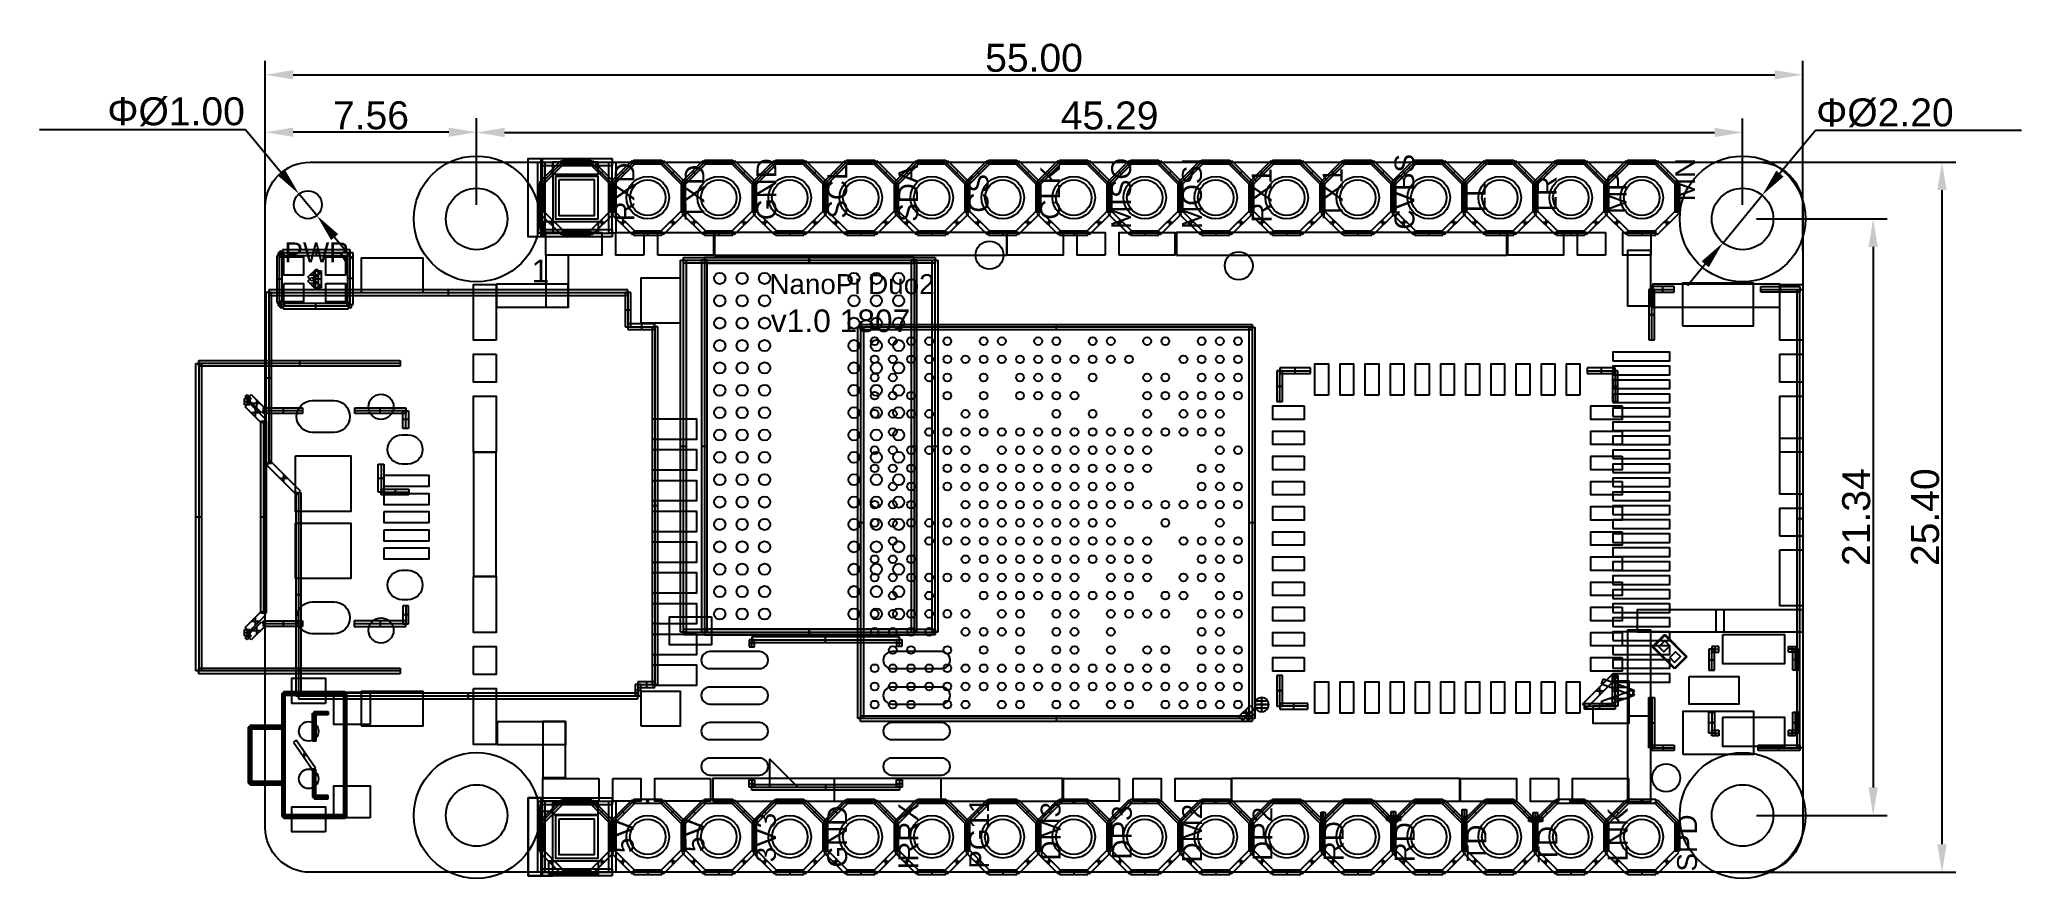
# Model space of a CAD drawing. Header units: millimetres. Extents: x -8.1 to 62.8, y -0.2 to 29.8.
import ezdxf

# ---------------------------------------------------------------- set-up
doc = ezdxf.new("R2010")
doc.units = ezdxf.units.MM
doc.header["$MEASUREMENT"] = 0
for name, color, linetype in [('BOT', 12, 'Continuous'), ('KEEPOUT', 13, 'Continuous'), ('SIKL-BOT', 253, 'Continuous'), ('SILK-TOP', 1, 'Continuous'), ('SOLD-TOP', 5, 'Continuous'), ('TOP', 11, 'Continuous'), ('预设值', 7, 'Continuous')]:
    doc.layers.add(name, color=color, linetype=linetype)
doc.styles.add('预设值', font='arial.ttf')
doc.dimstyles.new('尺寸标注造型 01', dxfattribs={"dimtxt": 1, "dimasz": 1, "dimexe": 0.5, "dimexo": 0.5, "dimgap": 0.09, "dimtad": 1, "dimtoh": 1, "dimzin": 1, "dimdsep": 46, "dimtxsty": '预设值', "dimcen": 0.5, "dimazin": 0, "dimtfac": 1, "dimtdec": 4, "dimtix": 1, "dimtmove": 0, "dimatfit": 3, "dimfxl": 1, "dimtolj": 1, "dimtzin": 1, "dimarcsym": 0})

msp = doc.modelspace()

# ---------------------------------------------------------------- texts
at = {"layer": 'SILK-TOP', "char_height": 0.7112, "attachment_point": 7, "rotation": 90, "line_spacing_factor": 0.963855}
for s, insert, width in [('\\fArial;CVBS', (41.118, 22.987), 3.29466), ('\\fArial;RXD', (13.207, 23.282), 2.66486), ('\\fArial;TXD', (15.708, 23.32), 2.60916), ('\\fArial;GND', (18.292, 23.33), 2.81053), ('\\fArial;SCL', (20.827, 23.381), 2.55347), ('\\fArial;SDA', (23.363, 23.266), 2.68628), ('\\fArial;CS', (25.884, 23.594), 1.98365), ('\\fArial;CLK', (28.443, 23.343), 2.58346), ('\\fArial;MISO', (30.983, 23.012), 3.119), ('\\fArial;MOSI', (33.516, 23.012), 3.07615), ('\\fArial;RX1', (35.998, 23.241), 2.36924), ('\\fArial;TX1', (38.538, 23.368), 2.31354), ('\\fArial;LR', (46.198, 23.637), 1.88511), ('\\fArial;MP', (48.705, 23.546), 2.0779), ('\\fArial;MN', (51.151, 24.003), 2.09933), ('\\fArial;LL', (43.659, 23.605), 1.70945), ('\\fArial;GND', (20.823, 0.172), 2.81053), ('\\fArial;IRRX', (23.363, 0.102), 2.97333), ('\\fArial;PG11', (25.903, 0.127), 2.97333), ('\\fArial;DM3', (28.459, 0.417), 2.67343), ('\\fArial;DP3', (31.008, 0.457), 2.50634), ('\\fArial;DM2', (33.511, 0.35), 2.66057), ('\\fArial;DP2', (36.031, 0.406), 2.49348), ('\\fArial;LNK', (48.738, 0.381), 2.55775), ('\\fArial;5V', (13.191, 0.686), 1.88939), ('\\fArial;5V', (15.721, 0.721), 1.88939), ('\\fArial;3V3', (18.274, 0.356), 2.38209), ('\\fArial;RD', (38.579, 0.394), 2.00935), ('\\fArial;RD', (41.118, 0.356), 2.00935), ('\\fArial;TD', (43.683, 0.381), 1.95366), ('\\fArial;TD', (46.223, 0.33), 1.95366), ('\\fArial;SPD', (51.227, 0.025), 2.64344)]:
    msp.add_mtext(s, dxfattribs=dict(at, insert=insert, width=width))
at = {"layer": 'SILK-TOP', "attachment_point": 7, "line_spacing_factor": 0.963855}
for s, insert, char_height, width in [('\\fArial;PWR', (0.686, 21.815), 0.7112, 2.91335), ('\\fArial;1', (9.525, 21.102), 0.8128, 1.11638), ('\\fArial;NanoPi Duo2', (18.034, 20.672), 0.7112, 6.43936), ('\\fArial;v1.0 1807', (18.085, 19.307), 0.8128, 5.70429)]:
    msp.add_mtext(s, dxfattribs=dict(at, insert=insert, char_height=char_height, width=width))

# ---------------------------------------------------------------- blocks, each defined once
blk = doc.blocks.new('*D1')
at = {"layer": 'Defpoints', "color": 0}
for p in [(53.547, 24.217), (52.149, 22.519)]:
    blk.add_point(p, dxfattribs=at)
at = {"layer": '预设值', "color": 0, "lineweight": -2}
for p, q in [((55.455, 26.532), (54.183, 24.989)), ((62.822, 26.532), (55.455, 26.532)), ((52.149, 22.519), (53.547, 24.217)), ((51.513, 21.747), (50.877, 20.976))]:
    blk.add_line(p, q, dxfattribs=at)
at = {"layer": '预设值', "color": 0}
for points in [[(54.055, 25.095), (54.312, 24.883), (53.547, 24.217)], [(51.641, 21.641), (51.384, 21.853), (52.149, 22.519)]]:
    blk.add_solid(points, dxfattribs=at)
at = {"layer": '预设值', "color": 0, "insert": (57.941, 27.16), "char_height": 1, "attachment_point": 5, "style": '预设值'}
blk.add_mtext('Φ\\A1;%%c2.20', dxfattribs=at)
blk = doc.blocks.new('*D2')
at = {"layer": 'Defpoints', "color": 0}
for p in [(1.205, 24.261), (1.843, 23.491)]:
    blk.add_point(p, dxfattribs=at)
at = {"layer": '预设值', "color": 0, "lineweight": -2}
for p, q in [((-8.073, 26.573), (-0.707, 26.573)), ((-0.707, 26.573), (0.568, 25.032)), ((1.843, 23.491), (1.205, 24.261)), ((2.48, 22.72), (3.117, 21.95))]:
    blk.add_line(p, q, dxfattribs=at)
at = {"layer": '预设值', "color": 0}
for points in [[(0.44, 24.926), (0.696, 25.138), (1.205, 24.261)], [(2.608, 22.826), (2.352, 22.614), (1.843, 23.491)]]:
    blk.add_solid(points, dxfattribs=at)
at = {"layer": '预设值', "color": 0, "insert": (-3.192, 27.201), "char_height": 1, "attachment_point": 5, "style": '预设值'}
blk.add_mtext('Φ\\A1;%%c1.00', dxfattribs=at)
blk = doc.blocks.new('*D3')
at = {"layer": 'Defpoints', "color": 0}
for p in [(52.848, 26.461), (7.56, 23.368), (52.848, 23.368)]:
    blk.add_point(p, dxfattribs=at)
at = {"layer": '预设值', "color": 0, "lineweight": -2}
for p, q in [((7.56, 23.868), (7.56, 26.961)), ((52.848, 23.868), (52.848, 26.961)), ((8.56, 26.461), (51.848, 26.461))]:
    blk.add_line(p, q, dxfattribs=at)
at = {"layer": '预设值', "color": 0}
for points in [[(8.56, 26.628), (8.56, 26.295), (7.56, 26.461)], [(51.848, 26.295), (51.848, 26.628), (52.848, 26.461)]]:
    blk.add_solid(points, dxfattribs=at)
at = {"layer": '预设值', "color": 0, "insert": (30.204, 27.062), "char_height": 1, "attachment_point": 5, "style": '预设值'}
blk.add_mtext('\\A1;45.29', dxfattribs=at)
blk = doc.blocks.new('*D4')
at = {"layer": 'Defpoints', "color": 0}
for p in [(55, 28.525), (0, 23.079), (55, 21.753)]:
    blk.add_point(p, dxfattribs=at)
at = {"layer": '预设值', "color": 0, "lineweight": -2}
for p, q in [((0, 23.579), (0, 29.025)), ((1, 28.525), (54, 28.525)), ((55, 22.253), (55, 29.025))]:
    blk.add_line(p, q, dxfattribs=at)
at = {"layer": '预设值', "color": 0}
for points in [[(1, 28.692), (1, 28.358), (0, 28.525)], [(54, 28.358), (54, 28.692), (55, 28.525)]]:
    blk.add_solid(points, dxfattribs=at)
at = {"layer": '预设值', "color": 0, "insert": (27.5, 29.125), "char_height": 1, "attachment_point": 5, "style": '预设值'}
blk.add_mtext('\\A1;55.00', dxfattribs=at)
blk = doc.blocks.new('*D5')
at = {"layer": 'Defpoints', "color": 0}
for p in [(52.848, 23.368), (52.848, 2.032), (57.52, 2.032)]:
    blk.add_point(p, dxfattribs=at)
at = {"layer": '预设值', "color": 0, "lineweight": -2}
for p, q in [((53.348, 23.368), (58.02, 23.368)), ((57.52, 22.368), (57.52, 3.032)), ((53.348, 2.032), (58.02, 2.032))]:
    blk.add_line(p, q, dxfattribs=at)
at = {"layer": '预设值', "color": 0}
for points in [[(57.686, 22.368), (57.353, 22.368), (57.52, 23.368)], [(57.353, 3.032), (57.686, 3.032), (57.52, 2.032)]]:
    blk.add_solid(points, dxfattribs=at)
at = {"layer": '预设值', "color": 0, "insert": (56.919, 12.7), "char_height": 1, "attachment_point": 5, "rotation": 90, "style": '预设值'}
blk.add_mtext('\\A1;21.34', dxfattribs=at)
blk = doc.blocks.new('*D6')
at = {"layer": 'Defpoints', "color": 0}
for p in [(51.882, 25.4), (51.882, 0), (59.982, 0)]:
    blk.add_point(p, dxfattribs=at)
at = {"layer": '预设值', "color": 0, "lineweight": -2}
for p, q in [((52.382, 25.4), (60.482, 25.4)), ((59.982, 24.4), (59.982, 1)), ((52.382, 0), (60.482, 0))]:
    blk.add_line(p, q, dxfattribs=at)
at = {"layer": '预设值', "color": 0}
for points in [[(60.149, 24.4), (59.816, 24.4), (59.982, 25.4)], [(59.816, 1), (60.149, 1), (59.982, 0)]]:
    blk.add_solid(points, dxfattribs=at)
at = {"layer": '预设值', "color": 0, "insert": (59.382, 12.7), "char_height": 1, "attachment_point": 5, "rotation": 90, "style": '预设值'}
blk.add_mtext('\\A1;25.40', dxfattribs=at)
blk = doc.blocks.new('*D7')
at = {"layer": 'Defpoints', "color": 0}
for p in [(0, 26.47), (7.56, 23.368), (0, 22.066)]:
    blk.add_point(p, dxfattribs=at)
at = {"layer": '预设值', "color": 0, "lineweight": -2}
for p, q in [((0, 22.566), (0, 26.97)), ((7.56, 23.868), (7.56, 26.97)), ((6.56, 26.47), (1, 26.47))]:
    blk.add_line(p, q, dxfattribs=at)
at = {"layer": '预设值', "color": 0}
for points in [[(1, 26.636), (1, 26.303), (0, 26.47)], [(6.56, 26.303), (6.56, 26.636), (7.56, 26.47)]]:
    blk.add_solid(points, dxfattribs=at)
at = {"layer": '预设值', "color": 0, "insert": (3.78, 27.07), "char_height": 1, "attachment_point": 5, "style": '预设值'}
blk.add_mtext('\\A1;7.56', dxfattribs=at)

# ---------------------------------------------------------------- dimensions: what is measured, and where the dimension line sits
at = {"layer": '预设值'}
for base, p1, p2, picture, middle in [((55, 28.525), (0, 23.079), (55, 21.753), '*D4', (27.5, 29.125)), ((0, 26.47), (7.56, 23.368), (0, 22.066), '*D7', (3.78, 27.07)), ((52.848, 26.461), (7.56, 23.368), (52.848, 23.368), '*D3', (30.204, 27.062))]:
    dim = msp.add_linear_dim(base=base, p1=p1, p2=p2, dimstyle='尺寸标注造型 01', override={"dimtmove": 1}, dxfattribs=at)
    dim.commit()
    dim.dimension.update_dxf_attribs({"geometry": picture, "text_midpoint": middle})
for p1, p2, picture, middle in [((1.843, 23.491), (1.205, 24.261), '*D2', (-3.192, 26.573)), ((52.149, 22.519), (53.547, 24.217), '*D1', (57.941, 26.532))]:
    dim = msp.add_diameter_dim_2p(p1=p1, p2=p2, text='Φ<>', dimstyle='尺寸标注造型 01', override={"dimtmove": 1}, dxfattribs=at)
    dim.commit()
    dim.dimension.update_dxf_attribs({"geometry": picture, "text_midpoint": middle, "dimtype": 163})
for base, p1, p2, picture, middle in [((59.982, 0), (51.882, 25.4), (51.882, 0), '*D6', (59.382, 12.7)), ((57.52, 2.032), (52.848, 23.368), (52.848, 2.032), '*D5', (56.919, 12.7))]:
    dim = msp.add_linear_dim(base=base, p1=p1, p2=p2, angle=90, dimstyle='尺寸标注造型 01', override={"dimtmove": 1}, dxfattribs=at)
    dim.commit()
    dim.dimension.update_dxf_attribs({"geometry": picture, "text_midpoint": middle})

# ---------------------------------------------------------------- linework, layer by layer
at = {"layer": 'BOT'}
for points in [[(10.506, 24.765), (10.506, 23.495), (11.776, 23.495), (11.776, 24.765), (10.506, 24.765)], [(3.435, 20.74), (5.645, 20.74), (5.645, 21.96), (3.435, 21.96), (3.435, 20.74)], [(13.429, 19.65), (14.851, 19.65), (14.851, 21.25), (13.429, 21.25), (13.429, 19.65)], [(50.704, 19.546), (53.244, 19.546), (53.244, 21.07), (50.704, 21.07), (50.704, 19.546)], [(48.212, 18.298), (50.244, 18.298), (50.244, 18.603), (48.212, 18.603), (48.212, 18.298)], [(48.212, 17.798), (50.244, 17.798), (50.244, 18.102), (48.212, 18.102), (48.212, 17.798)], [(48.212, 17.298), (50.244, 17.298), (50.244, 17.602), (48.212, 17.602), (48.212, 17.298)], [(48.212, 16.797), (50.244, 16.797), (50.244, 17.102), (48.212, 17.102), (48.212, 16.797)], [(48.212, 16.297), (50.244, 16.297), (50.244, 16.602), (48.212, 16.602), (48.212, 16.297)], [(13.84, 15.494), (15.44, 15.494), (15.44, 16.206), (13.84, 16.206), (13.84, 15.494)], [(48.212, 15.797), (50.244, 15.797), (50.244, 16.102), (48.212, 16.102), (48.212, 15.797)], [(48.212, 15.297), (50.244, 15.297), (50.244, 15.602), (48.212, 15.602), (48.212, 15.297)], [(13.84, 14.394), (15.44, 14.394), (15.44, 15.106), (13.84, 15.106), (13.84, 14.394)], [(48.212, 14.797), (50.244, 14.797), (50.244, 15.102), (48.212, 15.102), (48.212, 14.797)], [(48.212, 14.297), (50.244, 14.297), (50.244, 14.602), (48.212, 14.602), (48.212, 14.297)], [(13.84, 13.294), (15.44, 13.294), (15.44, 14.006), (13.84, 14.006), (13.84, 13.294)], [(48.212, 13.797), (50.244, 13.797), (50.244, 14.101), (48.212, 14.101), (48.212, 13.797)], [(48.212, 13.296), (50.244, 13.296), (50.244, 13.601), (48.212, 13.601), (48.212, 13.296)], [(13.84, 12.194), (15.44, 12.194), (15.44, 12.906), (13.84, 12.906), (13.84, 12.194)], [(48.212, 12.796), (50.244, 12.796), (50.244, 13.101), (48.212, 13.101), (48.212, 12.796)], [(48.212, 12.296), (50.244, 12.296), (50.244, 12.601), (48.212, 12.601), (48.212, 12.296)], [(48.212, 11.796), (50.244, 11.796), (50.244, 12.101), (48.212, 12.101), (48.212, 11.796)], [(13.84, 11.094), (15.44, 11.094), (15.44, 11.806), (13.84, 11.806), (13.84, 11.094)], [(48.212, 11.296), (50.244, 11.296), (50.244, 11.601), (48.212, 11.601), (48.212, 11.296)], [(13.84, 9.994), (15.44, 9.994), (15.44, 10.706), (13.84, 10.706), (13.84, 9.994)], [(48.212, 10.796), (50.244, 10.796), (50.244, 11.101), (48.212, 11.101), (48.212, 10.796)], [(48.212, 10.296), (50.244, 10.296), (50.244, 10.601), (48.212, 10.601), (48.212, 10.296)], [(48.212, 9.796), (50.244, 9.796), (50.244, 10.1), (48.212, 10.1), (48.212, 9.796)], [(13.84, 8.894), (15.44, 8.894), (15.44, 9.606), (13.84, 9.606), (13.84, 8.894)], [(48.212, 9.296), (50.244, 9.296), (50.244, 9.6), (48.212, 9.6), (48.212, 9.296)], [(48.212, 8.795), (50.244, 8.795), (50.244, 9.1), (48.212, 9.1), (48.212, 8.795)], [(48.212, 8.295), (50.244, 8.295), (50.244, 8.6), (48.212, 8.6), (48.212, 8.295)], [(13.84, 7.794), (15.44, 7.794), (15.44, 8.506), (13.84, 8.506), (13.84, 7.794)], [(48.212, 7.795), (50.244, 7.795), (50.244, 8.1), (48.212, 8.1), (48.212, 7.795)], [(13.84, 6.694), (15.44, 6.694), (15.44, 7.406), (13.84, 7.406), (13.84, 6.694)], [(48.212, 7.295), (50.244, 7.295), (50.244, 7.6), (48.212, 7.6), (48.212, 7.295)], [(48.212, 6.795), (50.244, 6.795), (50.244, 7.1), (48.212, 7.1), (48.212, 6.795)], [(3.435, 5.24), (5.645, 5.24), (5.645, 6.46), (3.435, 6.46), (3.435, 5.24)], [(13.429, 5.24), (14.851, 5.24), (14.851, 6.46), (13.429, 6.46), (13.429, 5.24)], [(50.716, 4.224), (53.256, 4.224), (53.256, 5.748), (50.716, 5.748), (50.716, 4.224)], [(10.506, 1.905), (10.506, 0.635), (11.776, 0.635), (11.776, 1.905), (10.506, 1.905)]]:
    msp.add_lwpolyline(points, dxfattribs=at)
for points in [[(2.455, 15.728), (1.693, 15.728, -1), (1.693, 16.871), (2.455, 16.871, -1), (2.455, 15.728)], [(5.1, 14.6), (4.9, 14.6, -1), (4.9, 15.65), (5.1, 15.65, -1), (5.1, 14.6)], [(5.1, 9.75), (4.9, 9.75, -1), (4.9, 10.8), (5.1, 10.8, -1), (5.1, 9.75)], [(2.455, 8.528), (1.693, 8.528, -1), (1.693, 9.671), (2.455, 9.671, -1), (2.455, 8.528)], [(17.68, 7.894), (15.902, 7.894, 1), (15.902, 7.285), (17.68, 7.285, 1), (17.68, 7.894)], [(24.19, 7.894), (22.412, 7.894, 1), (22.412, 7.285), (24.19, 7.285, 1), (24.19, 7.894)], [(17.68, 6.624), (15.902, 6.624, 1), (15.902, 6.015), (17.68, 6.015, 1), (17.68, 6.624)], [(24.19, 6.624), (22.412, 6.624, 1), (22.412, 6.015), (24.19, 6.015, 1), (24.19, 6.624)], [(17.68, 5.354), (15.902, 5.354, 1), (15.902, 4.745), (17.68, 4.745, 1), (17.68, 5.354)], [(24.19, 5.354), (22.412, 5.354, 1), (22.412, 4.745), (24.19, 4.745, 1), (24.19, 5.354)], [(17.68, 4.084), (15.902, 4.084, 1), (15.902, 3.475), (17.68, 3.475, 1), (17.68, 4.084)], [(24.19, 4.084), (22.412, 4.084, 1), (22.412, 3.475), (24.19, 3.475, 1), (24.19, 4.084)]]:
    msp.add_lwpolyline(points, format="xyb", dxfattribs=at)
for centre, radius in [((7.56, 23.368), 1.1), ((13.681, 24.13), 0.635), ((16.221, 24.13), 0.635), ((18.761, 24.13), 0.635), ((21.301, 24.13), 0.635), ((23.841, 24.13), 0.635), ((26.381, 24.13), 0.635), ((28.921, 24.13), 0.635), ((31.461, 24.13), 0.635), ((34.001, 24.13), 0.635), ((36.541, 24.13), 0.635), ((39.081, 24.13), 0.635), ((41.621, 24.13), 0.635), ((44.161, 24.13), 0.635), ((46.701, 24.13), 0.635), ((49.241, 24.13), 0.635), ((52.848, 23.368), 1.1), ((25.908, 22.073), 0.5), ((34.823, 21.692), 0.5), ((16.259, 21.24), 0.2), ((17.059, 21.24), 0.2), ((17.859, 21.24), 0.2), ((21.059, 21.24), 0.2), ((21.859, 21.24), 0.2), ((22.659, 21.24), 0.2), ((16.259, 20.44), 0.2), ((17.059, 20.44), 0.2), ((17.859, 20.44), 0.2), ((21.059, 20.44), 0.2), ((21.859, 20.44), 0.2), ((22.659, 20.44), 0.2), ((16.259, 19.64), 0.2), ((17.059, 19.64), 0.2), ((17.859, 19.64), 0.2), ((21.059, 19.64), 0.2), ((21.859, 19.64), 0.2), ((22.659, 19.64), 0.2), ((16.259, 18.84), 0.2), ((17.059, 18.84), 0.2), ((17.859, 18.84), 0.2), ((21.059, 18.84), 0.2), ((21.859, 18.84), 0.2), ((22.659, 18.84), 0.2), ((16.259, 18.04), 0.2), ((17.059, 18.04), 0.2), ((17.859, 18.04), 0.2), ((21.059, 18.04), 0.2), ((21.859, 18.04), 0.2), ((22.659, 18.04), 0.2), ((4.14, 16.65), 0.45), ((16.259, 17.24), 0.2), ((17.059, 17.24), 0.2), ((17.859, 17.24), 0.2), ((21.059, 17.24), 0.2), ((21.859, 17.24), 0.2), ((22.659, 17.24), 0.2), ((16.259, 16.44), 0.2), ((17.059, 16.44), 0.2), ((17.859, 16.44), 0.2), ((21.059, 16.44), 0.2), ((21.859, 16.44), 0.2), ((22.659, 16.44), 0.2), ((16.259, 15.64), 0.2), ((17.059, 15.64), 0.2), ((17.859, 15.64), 0.2), ((21.059, 15.64), 0.2), ((21.859, 15.64), 0.2), ((22.659, 15.64), 0.2), ((16.259, 14.84), 0.2), ((17.059, 14.84), 0.2), ((17.859, 14.84), 0.2), ((21.059, 14.84), 0.2), ((21.859, 14.84), 0.2), ((22.659, 14.84), 0.2), ((16.259, 14.04), 0.2), ((17.059, 14.04), 0.2), ((17.859, 14.04), 0.2), ((21.059, 14.04), 0.2), ((21.859, 14.04), 0.2), ((22.659, 14.04), 0.2), ((16.259, 13.24), 0.2), ((17.059, 13.24), 0.2), ((17.859, 13.24), 0.2), ((21.059, 13.24), 0.2), ((21.859, 13.24), 0.2), ((22.659, 13.24), 0.2), ((16.259, 12.44), 0.2), ((17.059, 12.44), 0.2), ((17.859, 12.44), 0.2), ((21.059, 12.44), 0.2), ((21.859, 12.44), 0.2), ((22.659, 12.44), 0.2), ((16.259, 11.64), 0.2), ((17.059, 11.64), 0.2), ((17.859, 11.64), 0.2), ((21.059, 11.64), 0.2), ((21.859, 11.64), 0.2), ((22.659, 11.64), 0.2), ((16.259, 10.84), 0.2), ((17.059, 10.84), 0.2), ((17.859, 10.84), 0.2), ((21.059, 10.84), 0.2), ((21.859, 10.84), 0.2), ((22.659, 10.84), 0.2), ((16.259, 10.04), 0.2), ((17.059, 10.04), 0.2), ((17.859, 10.04), 0.2), ((21.059, 10.04), 0.2), ((21.859, 10.04), 0.2), ((22.659, 10.04), 0.2), ((16.259, 9.24), 0.2), ((17.059, 9.24), 0.2), ((17.859, 9.24), 0.2), ((21.059, 9.24), 0.2), ((21.859, 9.24), 0.2), ((22.659, 9.24), 0.2), ((4.14, 8.65), 0.45), ((7.56, 2.032), 1.1), ((52.848, 2.032), 1.1), ((13.681, 1.27), 0.635), ((16.221, 1.27), 0.635), ((18.761, 1.27), 0.635), ((21.301, 1.27), 0.635), ((23.841, 1.27), 0.635), ((26.381, 1.27), 0.635), ((28.921, 1.27), 0.635), ((31.461, 1.27), 0.635), ((34.001, 1.27), 0.635), ((36.541, 1.27), 0.635), ((39.081, 1.27), 0.635), ((41.621, 1.27), 0.635), ((44.161, 1.27), 0.635), ((46.701, 1.27), 0.635), ((49.241, 1.27), 0.635)]:
    msp.add_circle(centre, radius, dxfattribs=at)
at = {"layer": 'KEEPOUT'}
for centre in [(7.56, 23.368), (52.848, 23.368), (7.56, 2.032), (52.848, 2.032)]:
    msp.add_circle(centre, 2.25, dxfattribs=at)
at = {"layer": 'SIKL-BOT'}
for p, q in [((9.871, 25.527), (12.411, 25.527)), ((9.871, 25.273), (9.871, 25.527)), ((11.141, 25.273), (11.141, 25.527)), ((12.411, 25.527), (12.411, 25.273)), ((9.744, 22.86), (9.744, 25.4)), ((9.744, 25.4), (9.998, 25.4)), ((9.817, 24.692), (10.579, 25.454)), ((10.633, 25.4), (9.871, 24.638)), ((9.871, 22.86), (9.871, 25.4)), ((9.871, 25.4), (12.411, 25.4)), ((12.411, 25.273), (9.871, 25.273)), ((10.687, 25.346), (9.925, 24.584)), ((9.998, 25.4), (9.998, 22.86)), ((10.306, 24.965), (10.198, 25.073)), ((10.579, 25.454), (10.687, 25.346)), ((10.633, 25.476), (11.649, 25.476)), ((10.633, 25.324), (10.633, 25.476)), ((11.649, 25.324), (10.633, 25.324)), ((11.217, 25.476), (11.065, 25.324)), ((11.217, 25.324), (11.065, 25.476)), ((11.595, 25.346), (11.703, 25.454)), ((12.357, 24.584), (11.595, 25.346)), ((11.649, 25.476), (11.649, 25.324)), ((12.411, 24.638), (11.649, 25.4)), ((11.703, 25.454), (12.465, 24.692)), ((12.084, 25.073), (11.976, 24.965)), ((12.284, 25.4), (12.538, 25.4)), ((12.284, 22.86), (12.284, 25.4)), ((12.357, 24.692), (13.119, 25.454)), ((13.173, 25.4), (12.411, 24.638)), ((12.411, 22.86), (12.411, 25.4)), ((13.227, 25.346), (12.465, 24.584)), ((12.538, 25.4), (12.538, 22.86)), ((12.846, 24.965), (12.738, 25.073)), ((13.119, 25.454), (13.227, 25.346)), ((13.173, 25.476), (14.189, 25.476)), ((13.173, 25.324), (13.173, 25.476)), ((14.189, 25.324), (13.173, 25.324)), ((13.757, 25.476), (13.605, 25.324)), ((13.757, 25.324), (13.605, 25.476)), ((14.135, 25.346), (14.243, 25.454)), ((14.897, 24.584), (14.135, 25.346)), ((14.189, 25.476), (14.189, 25.324)), ((14.951, 24.638), (14.189, 25.4)), ((14.243, 25.454), (15.005, 24.692)), ((14.624, 25.073), (14.516, 24.965)), ((14.897, 24.692), (15.659, 25.454)), ((15.713, 25.4), (14.951, 24.638)), ((15.767, 25.346), (15.005, 24.584)), ((15.386, 24.965), (15.278, 25.073)), ((15.659, 25.454), (15.767, 25.346)), ((15.713, 25.476), (16.729, 25.476)), ((15.713, 25.324), (15.713, 25.476)), ((16.729, 25.324), (15.713, 25.324)), ((16.297, 25.476), (16.145, 25.324)), ((16.297, 25.324), (16.145, 25.476)), ((16.675, 25.346), (16.783, 25.454)), ((17.437, 24.584), (16.675, 25.346)), ((16.729, 25.476), (16.729, 25.324)), ((17.491, 24.638), (16.729, 25.4)), ((16.783, 25.454), (17.545, 24.692)), ((17.164, 25.073), (17.056, 24.965)), ((17.437, 24.692), (18.199, 25.454)), ((18.253, 25.4), (17.491, 24.638)), ((18.307, 25.346), (17.545, 24.584)), ((17.926, 24.965), (17.818, 25.073)), ((18.199, 25.454), (18.307, 25.346)), ((18.253, 25.476), (19.269, 25.476)), ((18.253, 25.324), (18.253, 25.476)), ((19.269, 25.324), (18.253, 25.324)), ((18.837, 25.476), (18.685, 25.324)), ((18.837, 25.324), (18.685, 25.476)), ((19.215, 25.346), (19.323, 25.454)), ((19.977, 24.584), (19.215, 25.346)), ((19.269, 25.476), (19.269, 25.324)), ((20.031, 24.638), (19.269, 25.4)), ((19.323, 25.454), (20.085, 24.692)), ((19.704, 25.073), (19.596, 24.965)), ((19.977, 24.692), (20.739, 25.454)), ((20.793, 25.4), (20.031, 24.638)), ((20.847, 25.346), (20.085, 24.584)), ((20.466, 24.965), (20.358, 25.073)), ((20.739, 25.454), (20.847, 25.346)), ((20.793, 25.476), (21.809, 25.476)), ((20.793, 25.324), (20.793, 25.476)), ((21.809, 25.324), (20.793, 25.324)), ((21.377, 25.476), (21.225, 25.324)), ((21.377, 25.324), (21.225, 25.476)), ((21.755, 25.346), (21.863, 25.454)), ((22.517, 24.584), (21.755, 25.346)), ((21.809, 25.476), (21.809, 25.324)), ((22.571, 24.638), (21.809, 25.4)), ((21.863, 25.454), (22.625, 24.692)), ((22.244, 25.073), (22.136, 24.965)), ((22.517, 24.692), (23.279, 25.454)), ((23.333, 25.4), (22.571, 24.638)), ((23.387, 25.346), (22.625, 24.584)), ((23.006, 24.965), (22.898, 25.073)), ((23.279, 25.454), (23.387, 25.346)), ((23.333, 25.476), (24.349, 25.476)), ((23.333, 25.324), (23.333, 25.476)), ((24.349, 25.324), (23.333, 25.324)), ((23.917, 25.476), (23.765, 25.324)), ((23.917, 25.324), (23.765, 25.476)), ((24.295, 25.346), (24.403, 25.454)), ((25.057, 24.584), (24.295, 25.346)), ((24.349, 25.476), (24.349, 25.324)), ((25.111, 24.638), (24.349, 25.4)), ((24.403, 25.454), (25.165, 24.692)), ((24.784, 25.073), (24.676, 24.965)), ((25.057, 24.692), (25.819, 25.454)), ((25.873, 25.4), (25.111, 24.638)), ((25.927, 25.346), (25.165, 24.584)), ((25.546, 24.965), (25.438, 25.073)), ((25.819, 25.454), (25.927, 25.346)), ((25.873, 25.476), (26.889, 25.476)), ((25.873, 25.324), (25.873, 25.476)), ((26.889, 25.324), (25.873, 25.324)), ((26.457, 25.476), (26.305, 25.324)), ((26.457, 25.324), (26.305, 25.476)), ((26.835, 25.346), (26.943, 25.454)), ((27.597, 24.584), (26.835, 25.346)), ((26.889, 25.476), (26.889, 25.324)), ((27.651, 24.638), (26.889, 25.4)), ((26.943, 25.454), (27.705, 24.692)), ((27.324, 25.073), (27.216, 24.965)), ((27.597, 24.692), (28.359, 25.454)), ((28.413, 25.4), (27.651, 24.638)), ((28.467, 25.346), (27.705, 24.584)), ((28.086, 24.965), (27.978, 25.073)), ((28.359, 25.454), (28.467, 25.346)), ((28.413, 25.476), (29.429, 25.476)), ((28.413, 25.324), (28.413, 25.476)), ((29.429, 25.324), (28.413, 25.324)), ((28.997, 25.476), (28.845, 25.324)), ((28.997, 25.324), (28.845, 25.476)), ((29.375, 25.346), (29.483, 25.454)), ((30.137, 24.584), (29.375, 25.346)), ((29.429, 25.476), (29.429, 25.324)), ((30.191, 24.638), (29.429, 25.4)), ((29.483, 25.454), (30.245, 24.692)), ((29.864, 25.073), (29.756, 24.965)), ((30.137, 24.692), (30.899, 25.454)), ((30.953, 25.4), (30.191, 24.638)), ((31.007, 25.346), (30.245, 24.584)), ((30.626, 24.965), (30.518, 25.073)), ((30.899, 25.454), (31.007, 25.346)), ((30.953, 25.476), (31.969, 25.476)), ((30.953, 25.324), (30.953, 25.476)), ((31.969, 25.324), (30.953, 25.324)), ((31.537, 25.476), (31.385, 25.324)), ((31.537, 25.324), (31.385, 25.476)), ((31.915, 25.346), (32.023, 25.454)), ((32.677, 24.584), (31.915, 25.346)), ((31.969, 25.476), (31.969, 25.324)), ((32.731, 24.638), (31.969, 25.4)), ((32.023, 25.454), (32.785, 24.692)), ((32.404, 25.073), (32.296, 24.965)), ((32.677, 24.692), (33.439, 25.454)), ((33.493, 25.4), (32.731, 24.638)), ((33.547, 25.346), (32.785, 24.584)), ((33.166, 24.965), (33.058, 25.073)), ((33.439, 25.454), (33.547, 25.346)), ((33.493, 25.476), (34.509, 25.476)), ((33.493, 25.324), (33.493, 25.476)), ((34.509, 25.324), (33.493, 25.324)), ((34.077, 25.476), (33.925, 25.324)), ((34.077, 25.324), (33.925, 25.476)), ((34.455, 25.346), (34.563, 25.454)), ((35.217, 24.584), (34.455, 25.346)), ((34.509, 25.476), (34.509, 25.324)), ((35.271, 24.638), (34.509, 25.4)), ((34.563, 25.454), (35.325, 24.692)), ((34.944, 25.073), (34.836, 24.965)), ((35.217, 24.692), (35.979, 25.454)), ((36.033, 25.4), (35.271, 24.638)), ((36.087, 25.346), (35.325, 24.584)), ((35.706, 24.965), (35.598, 25.073)), ((35.979, 25.454), (36.087, 25.346)), ((36.033, 25.476), (37.049, 25.476)), ((36.033, 25.324), (36.033, 25.476)), ((37.049, 25.324), (36.033, 25.324)), ((36.617, 25.476), (36.465, 25.324)), ((36.617, 25.324), (36.465, 25.476)), ((36.995, 25.346), (37.103, 25.454)), ((37.757, 24.584), (36.995, 25.346)), ((37.049, 25.476), (37.049, 25.324)), ((37.811, 24.638), (37.049, 25.4)), ((37.103, 25.454), (37.865, 24.692)), ((37.484, 25.073), (37.376, 24.965)), ((37.757, 24.692), (38.519, 25.454)), ((38.573, 25.4), (37.811, 24.638)), ((38.627, 25.346), (37.865, 24.584)), ((38.246, 24.965), (38.138, 25.073)), ((38.519, 25.454), (38.627, 25.346)), ((38.573, 25.476), (39.589, 25.476)), ((38.573, 25.324), (38.573, 25.476)), ((39.589, 25.324), (38.573, 25.324)), ((39.157, 25.476), (39.005, 25.324)), ((39.157, 25.324), (39.005, 25.476)), ((39.535, 25.346), (39.643, 25.454)), ((40.297, 24.584), (39.535, 25.346)), ((39.589, 25.476), (39.589, 25.324)), ((40.351, 24.638), (39.589, 25.4)), ((39.643, 25.454), (40.405, 24.692)), ((40.024, 25.073), (39.916, 24.965)), ((40.297, 24.692), (41.059, 25.454)), ((41.113, 25.4), (40.351, 24.638)), ((41.167, 25.346), (40.405, 24.584)), ((40.786, 24.965), (40.678, 25.073)), ((41.059, 25.454), (41.167, 25.346)), ((41.113, 25.476), (42.129, 25.476)), ((41.113, 25.324), (41.113, 25.476)), ((42.129, 25.324), (41.113, 25.324)), ((41.697, 25.476), (41.545, 25.324)), ((41.697, 25.324), (41.545, 25.476)), ((42.075, 25.346), (42.183, 25.454)), ((42.837, 24.584), (42.075, 25.346)), ((42.129, 25.476), (42.129, 25.324)), ((42.891, 24.638), (42.129, 25.4)), ((42.183, 25.454), (42.945, 24.692)), ((42.564, 25.073), (42.456, 24.965)), ((42.837, 24.692), (43.599, 25.454)), ((43.653, 25.4), (42.891, 24.638)), ((43.707, 25.346), (42.945, 24.584)), ((43.326, 24.965), (43.218, 25.073)), ((43.599, 25.454), (43.707, 25.346)), ((43.653, 25.476), (44.669, 25.476)), ((43.653, 25.324), (43.653, 25.476)), ((44.669, 25.324), (43.653, 25.324)), ((44.237, 25.476), (44.085, 25.324)), ((44.237, 25.324), (44.085, 25.476)), ((44.615, 25.346), (44.723, 25.454)), ((45.377, 24.584), (44.615, 25.346)), ((44.669, 25.476), (44.669, 25.324)), ((45.431, 24.638), (44.669, 25.4)), ((44.723, 25.454), (45.485, 24.692)), ((45.104, 25.073), (44.996, 24.965)), ((45.377, 24.692), (46.139, 25.454)), ((46.193, 25.4), (45.431, 24.638)), ((46.247, 25.346), (45.485, 24.584)), ((45.866, 24.965), (45.758, 25.073)), ((46.139, 25.454), (46.247, 25.346)), ((46.193, 25.476), (47.209, 25.476)), ((46.193, 25.324), (46.193, 25.476)), ((47.209, 25.324), (46.193, 25.324)), ((46.777, 25.476), (46.625, 25.324)), ((46.777, 25.324), (46.625, 25.476)), ((47.155, 25.346), (47.263, 25.454)), ((47.917, 24.584), (47.155, 25.346)), ((47.209, 25.476), (47.209, 25.324)), ((47.971, 24.638), (47.209, 25.4)), ((47.263, 25.454), (48.025, 24.692)), ((47.644, 25.073), (47.536, 24.965)), ((47.917, 24.692), (48.679, 25.454)), ((48.733, 25.4), (47.971, 24.638)), ((48.787, 25.346), (48.025, 24.584)), ((48.406, 24.965), (48.298, 25.073)), ((48.679, 25.454), (48.787, 25.346)), ((48.733, 25.476), (49.749, 25.476)), ((48.733, 25.324), (48.733, 25.476)), ((49.749, 25.324), (48.733, 25.324)), ((49.317, 25.476), (49.165, 25.324)), ((49.317, 25.324), (49.165, 25.476)), ((49.695, 25.346), (49.803, 25.454)), ((50.457, 24.584), (49.695, 25.346)), ((49.749, 25.476), (49.749, 25.324)), ((50.511, 24.638), (49.749, 25.4)), ((49.803, 25.454), (50.565, 24.692)), ((50.184, 25.073), (50.076, 24.965)), ((9.744, 24.13), (9.998, 24.13)), ((9.795, 24.638), (9.795, 23.622)), ((9.947, 24.638), (9.795, 24.638)), ((9.947, 24.13), (9.795, 24.13)), ((9.925, 24.584), (9.817, 24.692)), ((9.871, 24.638), (9.871, 23.622)), ((9.947, 23.622), (9.947, 24.638)), ((12.284, 24.13), (12.538, 24.13)), ((12.335, 24.638), (12.335, 23.622)), ((12.487, 24.638), (12.335, 24.638)), ((12.335, 24.638), (12.335, 23.622)), ((12.487, 24.638), (12.335, 24.638)), ((12.487, 24.13), (12.335, 24.13)), ((12.487, 24.13), (12.335, 24.13)), ((12.465, 24.692), (12.357, 24.584)), ((12.465, 24.584), (12.357, 24.692)), ((12.411, 24.638), (12.411, 23.622)), ((12.411, 24.638), (12.411, 23.622)), ((12.487, 23.622), (12.487, 24.638)), ((12.487, 23.622), (12.487, 24.638)), ((14.875, 24.638), (14.875, 23.622)), ((15.027, 24.638), (14.875, 24.638)), ((14.875, 24.638), (14.875, 23.622)), ((15.027, 24.638), (14.875, 24.638)), ((15.027, 24.13), (14.875, 24.13)), ((15.027, 24.13), (14.875, 24.13)), ((15.005, 24.692), (14.897, 24.584)), ((15.005, 24.584), (14.897, 24.692)), ((14.951, 24.638), (14.951, 23.622)), ((14.951, 24.638), (14.951, 23.622)), ((15.027, 23.622), (15.027, 24.638)), ((15.027, 23.622), (15.027, 24.638)), ((17.415, 24.638), (17.415, 23.622)), ((17.567, 24.638), (17.415, 24.638)), ((17.415, 24.638), (17.415, 23.622)), ((17.567, 24.638), (17.415, 24.638)), ((17.567, 24.13), (17.415, 24.13)), ((17.567, 24.13), (17.415, 24.13)), ((17.545, 24.692), (17.437, 24.584)), ((17.545, 24.584), (17.437, 24.692)), ((17.491, 24.638), (17.491, 23.622)), ((17.491, 24.638), (17.491, 23.622)), ((17.567, 23.622), (17.567, 24.638)), ((17.567, 23.622), (17.567, 24.638)), ((19.955, 24.638), (19.955, 23.622)), ((20.107, 24.638), (19.955, 24.638)), ((19.955, 24.638), (20.107, 24.638)), ((19.955, 23.622), (19.955, 24.638)), ((19.955, 24.638), (19.955, 23.622)), ((20.107, 24.638), (19.955, 24.638)), ((20.107, 24.13), (19.955, 24.13)), ((19.955, 24.13), (20.107, 24.13)), ((20.107, 24.13), (19.955, 24.13)), ((20.085, 24.692), (19.977, 24.584)), ((20.085, 24.584), (19.977, 24.692)), ((20.031, 24.638), (20.031, 23.622)), ((20.031, 23.622), (20.031, 24.638)), ((20.031, 24.638), (20.031, 23.622)), ((20.107, 23.622), (20.107, 24.638)), ((20.107, 24.638), (20.107, 23.622)), ((20.107, 23.622), (20.107, 24.638)), ((22.495, 24.638), (22.495, 23.622)), ((22.647, 24.638), (22.495, 24.638)), ((22.495, 24.638), (22.495, 23.622)), ((22.647, 24.638), (22.495, 24.638)), ((22.647, 24.13), (22.495, 24.13)), ((22.647, 24.13), (22.495, 24.13)), ((22.625, 24.584), (22.517, 24.692)), ((22.625, 24.692), (22.517, 24.584)), ((22.571, 24.638), (22.571, 23.622)), ((22.571, 24.638), (22.571, 23.622)), ((22.647, 23.622), (22.647, 24.638)), ((22.647, 23.622), (22.647, 24.638)), ((25.035, 24.638), (25.187, 24.638)), ((25.035, 23.622), (25.035, 24.638)), ((25.035, 24.638), (25.035, 23.622)), ((25.187, 24.638), (25.035, 24.638)), ((25.035, 24.638), (25.035, 23.622)), ((25.187, 24.638), (25.035, 24.638)), ((25.035, 24.13), (25.187, 24.13)), ((25.187, 24.13), (25.035, 24.13)), ((25.187, 24.13), (25.035, 24.13)), ((25.165, 24.692), (25.057, 24.584)), ((25.165, 24.584), (25.057, 24.692)), ((25.111, 23.622), (25.111, 24.638)), ((25.111, 24.638), (25.111, 23.622)), ((25.111, 24.638), (25.111, 23.622)), ((25.187, 24.638), (25.187, 23.622)), ((25.187, 23.622), (25.187, 24.638)), ((25.187, 23.622), (25.187, 24.638)), ((27.575, 24.638), (27.727, 24.638)), ((27.575, 23.622), (27.575, 24.638)), ((27.575, 24.638), (27.575, 23.622)), ((27.727, 24.638), (27.575, 24.638)), ((27.575, 24.638), (27.575, 23.622)), ((27.727, 24.638), (27.575, 24.638)), ((27.575, 24.13), (27.727, 24.13)), ((27.727, 24.13), (27.575, 24.13)), ((27.727, 24.13), (27.575, 24.13)), ((27.705, 24.692), (27.597, 24.584)), ((27.705, 24.584), (27.597, 24.692)), ((27.651, 23.622), (27.651, 24.638)), ((27.651, 24.638), (27.651, 23.622)), ((27.651, 24.638), (27.651, 23.622)), ((27.727, 24.638), (27.727, 23.622)), ((27.727, 23.622), (27.727, 24.638)), ((27.727, 23.622), (27.727, 24.638)), ((30.115, 24.638), (30.267, 24.638)), ((30.115, 23.622), (30.115, 24.638)), ((30.115, 24.638), (30.115, 23.622)), ((30.267, 24.638), (30.115, 24.638)), ((30.115, 24.638), (30.115, 23.622)), ((30.267, 24.638), (30.115, 24.638)), ((30.115, 24.13), (30.267, 24.13)), ((30.267, 24.13), (30.115, 24.13)), ((30.267, 24.13), (30.115, 24.13)), ((30.245, 24.692), (30.137, 24.584)), ((30.245, 24.584), (30.137, 24.692)), ((30.191, 23.622), (30.191, 24.638)), ((30.191, 24.638), (30.191, 23.622)), ((30.191, 24.638), (30.191, 23.622)), ((30.267, 24.638), (30.267, 23.622)), ((30.267, 23.622), (30.267, 24.638)), ((30.267, 23.622), (30.267, 24.638)), ((32.655, 24.638), (32.807, 24.638)), ((32.655, 23.622), (32.655, 24.638)), ((32.655, 24.638), (32.655, 23.622)), ((32.807, 24.638), (32.655, 24.638)), ((32.655, 24.638), (32.655, 23.622)), ((32.807, 24.638), (32.655, 24.638)), ((32.655, 24.13), (32.807, 24.13)), ((32.807, 24.13), (32.655, 24.13)), ((32.807, 24.13), (32.655, 24.13)), ((32.785, 24.692), (32.677, 24.584)), ((32.785, 24.584), (32.677, 24.692)), ((32.731, 23.622), (32.731, 24.638)), ((32.731, 24.638), (32.731, 23.622)), ((32.731, 24.638), (32.731, 23.622)), ((32.807, 24.638), (32.807, 23.622)), ((32.807, 23.622), (32.807, 24.638)), ((32.807, 23.622), (32.807, 24.638)), ((35.195, 24.638), (35.347, 24.638)), ((35.195, 23.622), (35.195, 24.638)), ((35.195, 24.638), (35.195, 23.622)), ((35.347, 24.638), (35.195, 24.638)), ((35.195, 24.638), (35.195, 23.622)), ((35.347, 24.638), (35.195, 24.638)), ((35.195, 24.13), (35.347, 24.13)), ((35.347, 24.13), (35.195, 24.13)), ((35.347, 24.13), (35.195, 24.13)), ((35.325, 24.692), (35.217, 24.584)), ((35.325, 24.584), (35.217, 24.692)), ((35.271, 23.622), (35.271, 24.638)), ((35.271, 24.638), (35.271, 23.622)), ((35.271, 24.638), (35.271, 23.622)), ((35.347, 24.638), (35.347, 23.622)), ((35.347, 23.622), (35.347, 24.638)), ((35.347, 23.622), (35.347, 24.638)), ((37.735, 24.638), (37.887, 24.638)), ((37.735, 23.622), (37.735, 24.638)), ((37.735, 24.638), (37.735, 23.622)), ((37.887, 24.638), (37.735, 24.638)), ((37.735, 24.638), (37.735, 23.622)), ((37.887, 24.638), (37.735, 24.638)), ((37.735, 24.13), (37.887, 24.13)), ((37.887, 24.13), (37.735, 24.13)), ((37.887, 24.13), (37.735, 24.13)), ((37.865, 24.692), (37.757, 24.584)), ((37.865, 24.584), (37.757, 24.692)), ((37.811, 23.622), (37.811, 24.638)), ((37.811, 24.638), (37.811, 23.622)), ((37.811, 24.638), (37.811, 23.622)), ((37.887, 24.638), (37.887, 23.622)), ((37.887, 23.622), (37.887, 24.638)), ((37.887, 23.622), (37.887, 24.638)), ((40.275, 24.638), (40.427, 24.638)), ((40.275, 23.622), (40.275, 24.638)), ((40.275, 24.638), (40.275, 23.622)), ((40.427, 24.638), (40.275, 24.638)), ((40.275, 24.638), (40.275, 23.622)), ((40.427, 24.638), (40.275, 24.638)), ((40.275, 24.13), (40.427, 24.13)), ((40.427, 24.13), (40.275, 24.13)), ((40.427, 24.13), (40.275, 24.13)), ((40.405, 24.692), (40.297, 24.584)), ((40.405, 24.584), (40.297, 24.692)), ((40.351, 23.622), (40.351, 24.638)), ((40.351, 24.638), (40.351, 23.622)), ((40.351, 24.638), (40.351, 23.622)), ((40.427, 24.638), (40.427, 23.622)), ((40.427, 23.622), (40.427, 24.638)), ((40.427, 23.622), (40.427, 24.638)), ((42.815, 24.638), (42.967, 24.638)), ((42.815, 23.622), (42.815, 24.638)), ((42.815, 24.638), (42.815, 23.622)), ((42.967, 24.638), (42.815, 24.638)), ((42.815, 24.638), (42.815, 23.622)), ((42.967, 24.638), (42.815, 24.638)), ((42.815, 24.13), (42.967, 24.13)), ((42.967, 24.13), (42.815, 24.13)), ((42.967, 24.13), (42.815, 24.13)), ((42.945, 24.692), (42.837, 24.584)), ((42.945, 24.584), (42.837, 24.692)), ((42.891, 23.622), (42.891, 24.638)), ((42.891, 24.638), (42.891, 23.622)), ((42.891, 24.638), (42.891, 23.622)), ((42.967, 24.638), (42.967, 23.622)), ((42.967, 23.622), (42.967, 24.638)), ((42.967, 23.622), (42.967, 24.638)), ((45.355, 24.638), (45.507, 24.638)), ((45.355, 23.622), (45.355, 24.638)), ((45.355, 24.638), (45.355, 23.622)), ((45.507, 24.638), (45.355, 24.638)), ((45.355, 24.638), (45.355, 23.622)), ((45.507, 24.638), (45.355, 24.638)), ((45.355, 24.13), (45.507, 24.13)), ((45.507, 24.13), (45.355, 24.13)), ((45.507, 24.13), (45.355, 24.13)), ((45.485, 24.692), (45.377, 24.584)), ((45.485, 24.584), (45.377, 24.692)), ((45.431, 23.622), (45.431, 24.638)), ((45.431, 24.638), (45.431, 23.622)), ((45.431, 24.638), (45.431, 23.622)), ((45.507, 24.638), (45.507, 23.622)), ((45.507, 23.622), (45.507, 24.638)), ((45.507, 23.622), (45.507, 24.638)), ((47.895, 24.638), (48.047, 24.638)), ((47.895, 23.622), (47.895, 24.638)), ((47.895, 24.638), (47.895, 23.622)), ((48.047, 24.638), (47.895, 24.638)), ((47.895, 24.638), (47.895, 23.622)), ((48.047, 24.638), (47.895, 24.638)), ((47.895, 24.13), (48.047, 24.13)), ((48.047, 24.13), (47.895, 24.13)), ((48.047, 24.13), (47.895, 24.13)), ((48.025, 24.692), (47.917, 24.584)), ((48.025, 24.584), (47.917, 24.692)), ((47.971, 23.622), (47.971, 24.638)), ((47.971, 24.638), (47.971, 23.622)), ((47.971, 24.638), (47.971, 23.622)), ((48.047, 24.638), (48.047, 23.622)), ((48.047, 23.622), (48.047, 24.638)), ((48.047, 23.622), (48.047, 24.638)), ((50.435, 24.638), (50.587, 24.638)), ((50.435, 23.622), (50.435, 24.638)), ((50.435, 24.638), (50.435, 23.622)), ((50.587, 24.638), (50.435, 24.638)), ((50.435, 24.638), (50.587, 24.638)), ((50.435, 23.622), (50.435, 24.638)), ((50.435, 24.13), (50.587, 24.13)), ((50.587, 24.13), (50.435, 24.13)), ((50.435, 24.13), (50.587, 24.13)), ((50.565, 24.692), (50.457, 24.584)), ((50.511, 23.622), (50.511, 24.638)), ((50.511, 24.638), (50.511, 23.622)), ((50.511, 23.622), (50.511, 24.638)), ((50.587, 24.638), (50.587, 23.622)), ((50.587, 23.622), (50.587, 24.638)), ((50.587, 24.638), (50.587, 23.622)), ((9.795, 23.622), (9.947, 23.622)), ((9.925, 23.676), (9.817, 23.568)), ((9.817, 23.568), (10.579, 22.806)), ((10.687, 22.914), (9.925, 23.676)), ((12.357, 23.676), (11.595, 22.914)), ((11.703, 22.806), (12.465, 23.568)), ((12.335, 23.622), (12.487, 23.622)), ((12.335, 23.622), (12.487, 23.622)), ((12.465, 23.568), (12.357, 23.676)), ((12.465, 23.676), (12.357, 23.568)), ((12.357, 23.568), (13.119, 22.806)), ((13.227, 22.914), (12.465, 23.676)), ((14.897, 23.676), (14.135, 22.914)), ((14.243, 22.806), (15.005, 23.568)), ((14.875, 23.622), (15.027, 23.622)), ((14.875, 23.622), (15.027, 23.622)), ((15.005, 23.568), (14.897, 23.676)), ((15.005, 23.676), (14.897, 23.568)), ((14.897, 23.568), (15.659, 22.806)), ((15.767, 22.914), (15.005, 23.676)), ((17.437, 23.676), (16.675, 22.914)), ((16.783, 22.806), (17.545, 23.568)), ((17.415, 23.622), (17.567, 23.622)), ((17.415, 23.622), (17.567, 23.622)), ((17.545, 23.568), (17.437, 23.676)), ((17.545, 23.676), (17.437, 23.568)), ((17.437, 23.568), (18.199, 22.806)), ((18.307, 22.914), (17.545, 23.676)), ((19.977, 23.676), (19.215, 22.914)), ((19.323, 22.806), (20.085, 23.568)), ((19.955, 23.622), (20.107, 23.622)), ((20.107, 23.622), (19.955, 23.622)), ((19.955, 23.622), (20.107, 23.622)), ((20.085, 23.568), (19.977, 23.676)), ((20.085, 23.676), (19.977, 23.568)), ((19.977, 23.568), (20.739, 22.806)), ((20.847, 22.914), (20.085, 23.676)), ((22.517, 23.676), (21.755, 22.914)), ((21.863, 22.806), (22.625, 23.568)), ((22.495, 23.622), (22.647, 23.622)), ((22.495, 23.622), (22.647, 23.622)), ((22.625, 23.676), (22.517, 23.568)), ((22.625, 23.568), (22.517, 23.676)), ((22.517, 23.568), (23.279, 22.806)), ((23.387, 22.914), (22.625, 23.676)), ((25.057, 23.676), (24.295, 22.914)), ((24.403, 22.806), (25.165, 23.568)), ((25.187, 23.622), (25.035, 23.622)), ((25.035, 23.622), (25.187, 23.622)), ((25.035, 23.622), (25.187, 23.622)), ((25.165, 23.568), (25.057, 23.676)), ((25.165, 23.676), (25.057, 23.568)), ((25.057, 23.568), (25.819, 22.806)), ((25.927, 22.914), (25.165, 23.676)), ((27.597, 23.676), (26.835, 22.914)), ((26.943, 22.806), (27.705, 23.568)), ((27.727, 23.622), (27.575, 23.622)), ((27.575, 23.622), (27.727, 23.622)), ((27.575, 23.622), (27.727, 23.622)), ((27.705, 23.568), (27.597, 23.676)), ((27.705, 23.676), (27.597, 23.568)), ((27.597, 23.568), (28.359, 22.806)), ((28.467, 22.914), (27.705, 23.676)), ((30.137, 23.676), (29.375, 22.914)), ((29.483, 22.806), (30.245, 23.568)), ((30.267, 23.622), (30.115, 23.622)), ((30.115, 23.622), (30.267, 23.622)), ((30.115, 23.622), (30.267, 23.622)), ((30.245, 23.568), (30.137, 23.676)), ((30.245, 23.676), (30.137, 23.568)), ((30.137, 23.568), (30.899, 22.806)), ((31.007, 22.914), (30.245, 23.676)), ((32.677, 23.676), (31.915, 22.914)), ((32.023, 22.806), (32.785, 23.568)), ((32.807, 23.622), (32.655, 23.622)), ((32.655, 23.622), (32.807, 23.622)), ((32.655, 23.622), (32.807, 23.622)), ((32.785, 23.568), (32.677, 23.676)), ((32.785, 23.676), (32.677, 23.568)), ((32.677, 23.568), (33.439, 22.806)), ((33.547, 22.914), (32.785, 23.676)), ((35.217, 23.676), (34.455, 22.914)), ((34.563, 22.806), (35.325, 23.568)), ((35.347, 23.622), (35.195, 23.622)), ((35.195, 23.622), (35.347, 23.622)), ((35.195, 23.622), (35.347, 23.622)), ((35.325, 23.568), (35.217, 23.676)), ((35.325, 23.676), (35.217, 23.568)), ((35.217, 23.568), (35.979, 22.806)), ((36.087, 22.914), (35.325, 23.676)), ((37.757, 23.676), (36.995, 22.914)), ((37.103, 22.806), (37.865, 23.568)), ((37.887, 23.622), (37.735, 23.622)), ((37.735, 23.622), (37.887, 23.622)), ((37.735, 23.622), (37.887, 23.622)), ((37.865, 23.568), (37.757, 23.676)), ((37.865, 23.676), (37.757, 23.568)), ((37.757, 23.568), (38.519, 22.806)), ((38.627, 22.914), (37.865, 23.676)), ((40.297, 23.676), (39.535, 22.914)), ((39.643, 22.806), (40.405, 23.568)), ((40.427, 23.622), (40.275, 23.622)), ((40.275, 23.622), (40.427, 23.622)), ((40.275, 23.622), (40.427, 23.622)), ((40.405, 23.568), (40.297, 23.676)), ((40.405, 23.676), (40.297, 23.568)), ((40.297, 23.568), (41.059, 22.806)), ((41.167, 22.914), (40.405, 23.676)), ((42.837, 23.676), (42.075, 22.914)), ((42.183, 22.806), (42.945, 23.568)), ((42.967, 23.622), (42.815, 23.622)), ((42.815, 23.622), (42.967, 23.622)), ((42.815, 23.622), (42.967, 23.622)), ((42.945, 23.568), (42.837, 23.676)), ((42.945, 23.676), (42.837, 23.568)), ((42.837, 23.568), (43.599, 22.806)), ((43.707, 22.914), (42.945, 23.676)), ((45.377, 23.676), (44.615, 22.914)), ((44.723, 22.806), (45.485, 23.568)), ((45.507, 23.622), (45.355, 23.622)), ((45.355, 23.622), (45.507, 23.622)), ((45.355, 23.622), (45.507, 23.622)), ((45.485, 23.568), (45.377, 23.676)), ((45.485, 23.676), (45.377, 23.568)), ((45.377, 23.568), (46.139, 22.806)), ((46.247, 22.914), (45.485, 23.676)), ((47.917, 23.676), (47.155, 22.914)), ((47.263, 22.806), (48.025, 23.568)), ((48.047, 23.622), (47.895, 23.622)), ((47.895, 23.622), (48.047, 23.622)), ((47.895, 23.622), (48.047, 23.622)), ((48.025, 23.568), (47.917, 23.676)), ((48.025, 23.676), (47.917, 23.568)), ((47.917, 23.568), (48.679, 22.806)), ((48.787, 22.914), (48.025, 23.676)), ((50.457, 23.676), (49.695, 22.914)), ((49.803, 22.806), (50.565, 23.568)), ((50.587, 23.622), (50.435, 23.622)), ((50.435, 23.622), (50.587, 23.622)), ((50.587, 23.622), (50.435, 23.622)), ((50.565, 23.568), (50.457, 23.676)), ((9.998, 22.86), (9.744, 22.86)), ((9.871, 22.987), (12.411, 22.987)), ((9.871, 22.733), (9.871, 22.987)), ((9.871, 22.86), (12.411, 22.86)), ((12.411, 22.733), (9.871, 22.733)), ((10.36, 23.241), (10.144, 23.241)), ((10.252, 23.349), (10.252, 23.133)), ((10.579, 22.806), (10.687, 22.914)), ((10.633, 22.936), (10.633, 22.784)), ((11.649, 22.936), (10.633, 22.936)), ((11.649, 22.86), (10.633, 22.86)), ((10.633, 22.784), (11.649, 22.784)), ((11.141, 22.733), (11.141, 22.987)), ((11.141, 22.936), (11.141, 22.784)), ((11.595, 22.914), (11.703, 22.806)), ((11.649, 22.784), (11.649, 22.936)), ((12.138, 23.241), (11.922, 23.241)), ((12.03, 23.349), (12.03, 23.133)), ((12.538, 22.86), (12.284, 22.86)), ((12.411, 22.987), (12.411, 22.733)), ((12.9, 23.241), (12.684, 23.241)), ((12.792, 23.349), (12.792, 23.133)), ((13.119, 22.806), (13.227, 22.914)), ((13.173, 22.936), (13.173, 22.784)), ((14.189, 22.936), (13.173, 22.936)), ((14.189, 22.86), (13.173, 22.86)), ((13.173, 22.784), (14.189, 22.784)), ((13.681, 22.936), (13.681, 22.784)), ((14.135, 22.914), (14.243, 22.806)), ((14.189, 22.784), (14.189, 22.936)), ((14.678, 23.241), (14.462, 23.241)), ((14.57, 23.349), (14.57, 23.133)), ((15.44, 23.241), (15.224, 23.241)), ((15.332, 23.349), (15.332, 23.133)), ((15.659, 22.806), (15.767, 22.914)), ((15.713, 22.936), (15.713, 22.784)), ((16.729, 22.936), (15.713, 22.936)), ((16.729, 22.86), (15.713, 22.86)), ((15.713, 22.784), (16.729, 22.784)), ((16.221, 22.936), (16.221, 22.784)), ((16.675, 22.914), (16.783, 22.806)), ((16.729, 22.784), (16.729, 22.936)), ((17.218, 23.241), (17.002, 23.241)), ((17.11, 23.349), (17.11, 23.133)), ((17.98, 23.241), (17.764, 23.241)), ((17.872, 23.349), (17.872, 23.133)), ((18.199, 22.806), (18.307, 22.914)), ((18.253, 22.936), (18.253, 22.784)), ((19.269, 22.936), (18.253, 22.936)), ((19.269, 22.86), (18.253, 22.86)), ((18.253, 22.784), (19.269, 22.784)), ((18.761, 22.936), (18.761, 22.784)), ((19.215, 22.914), (19.323, 22.806)), ((19.269, 22.784), (19.269, 22.936)), ((19.758, 23.241), (19.542, 23.241)), ((19.65, 23.349), (19.65, 23.133)), ((20.52, 23.241), (20.304, 23.241)), ((20.412, 23.349), (20.412, 23.133)), ((20.739, 22.806), (20.847, 22.914)), ((20.793, 22.936), (20.793, 22.784)), ((21.809, 22.936), (20.793, 22.936)), ((21.809, 22.86), (20.793, 22.86)), ((20.793, 22.784), (21.809, 22.784)), ((21.301, 22.936), (21.301, 22.784)), ((21.755, 22.914), (21.863, 22.806)), ((21.809, 22.784), (21.809, 22.936)), ((22.298, 23.241), (22.082, 23.241)), ((22.19, 23.349), (22.19, 23.133)), ((23.06, 23.241), (22.844, 23.241)), ((22.952, 23.349), (22.952, 23.133)), ((23.279, 22.806), (23.387, 22.914)), ((23.333, 22.936), (23.333, 22.784)), ((24.349, 22.936), (23.333, 22.936)), ((24.349, 22.86), (23.333, 22.86)), ((23.333, 22.784), (24.349, 22.784)), ((23.841, 22.936), (23.841, 22.784)), ((24.295, 22.914), (24.403, 22.806)), ((24.349, 22.784), (24.349, 22.936)), ((24.838, 23.241), (24.622, 23.241)), ((24.73, 23.349), (24.73, 23.133)), ((25.6, 23.241), (25.384, 23.241)), ((25.492, 23.349), (25.492, 23.133)), ((25.819, 22.806), (25.927, 22.914)), ((25.873, 22.936), (25.873, 22.784)), ((26.889, 22.936), (25.873, 22.936)), ((26.889, 22.86), (25.873, 22.86)), ((25.873, 22.784), (26.889, 22.784)), ((26.381, 22.936), (26.381, 22.784)), ((26.835, 22.914), (26.943, 22.806)), ((26.889, 22.784), (26.889, 22.936)), ((27.378, 23.241), (27.162, 23.241)), ((27.27, 23.349), (27.27, 23.133)), ((28.14, 23.241), (27.924, 23.241)), ((28.032, 23.349), (28.032, 23.133)), ((28.359, 22.806), (28.467, 22.914)), ((28.413, 22.936), (28.413, 22.784)), ((29.429, 22.936), (28.413, 22.936)), ((29.429, 22.86), (28.413, 22.86)), ((28.413, 22.784), (29.429, 22.784)), ((28.921, 22.936), (28.921, 22.784)), ((29.375, 22.914), (29.483, 22.806)), ((29.429, 22.784), (29.429, 22.936)), ((29.918, 23.241), (29.702, 23.241)), ((29.81, 23.349), (29.81, 23.133)), ((30.68, 23.241), (30.464, 23.241)), ((30.572, 23.349), (30.572, 23.133)), ((30.899, 22.806), (31.007, 22.914)), ((30.953, 22.936), (30.953, 22.784)), ((31.969, 22.936), (30.953, 22.936)), ((31.969, 22.86), (30.953, 22.86)), ((30.953, 22.784), (31.969, 22.784)), ((31.461, 22.936), (31.461, 22.784)), ((31.915, 22.914), (32.023, 22.806)), ((31.969, 22.784), (31.969, 22.936)), ((32.458, 23.241), (32.242, 23.241)), ((32.35, 23.349), (32.35, 23.133)), ((33.22, 23.241), (33.004, 23.241)), ((33.112, 23.349), (33.112, 23.133)), ((33.439, 22.806), (33.547, 22.914)), ((33.493, 22.936), (33.493, 22.784)), ((34.509, 22.936), (33.493, 22.936)), ((34.509, 22.86), (33.493, 22.86)), ((33.493, 22.784), (34.509, 22.784)), ((34.001, 22.936), (34.001, 22.784)), ((34.455, 22.914), (34.563, 22.806)), ((34.509, 22.784), (34.509, 22.936)), ((34.998, 23.241), (34.782, 23.241)), ((34.89, 23.349), (34.89, 23.133)), ((35.76, 23.241), (35.544, 23.241)), ((35.652, 23.349), (35.652, 23.133)), ((35.979, 22.806), (36.087, 22.914)), ((36.033, 22.936), (36.033, 22.784)), ((37.049, 22.936), (36.033, 22.936)), ((37.049, 22.86), (36.033, 22.86)), ((36.033, 22.784), (37.049, 22.784)), ((36.541, 22.936), (36.541, 22.784)), ((36.995, 22.914), (37.103, 22.806)), ((37.049, 22.784), (37.049, 22.936)), ((37.538, 23.241), (37.322, 23.241)), ((37.43, 23.349), (37.43, 23.133)), ((38.3, 23.241), (38.084, 23.241)), ((38.192, 23.349), (38.192, 23.133)), ((38.519, 22.806), (38.627, 22.914)), ((38.573, 22.936), (38.573, 22.784)), ((39.589, 22.936), (38.573, 22.936)), ((39.589, 22.86), (38.573, 22.86)), ((38.573, 22.784), (39.589, 22.784)), ((39.081, 22.936), (39.081, 22.784)), ((39.535, 22.914), (39.643, 22.806)), ((39.589, 22.784), (39.589, 22.936)), ((40.078, 23.241), (39.862, 23.241)), ((39.97, 23.349), (39.97, 23.133)), ((40.84, 23.241), (40.624, 23.241)), ((40.732, 23.349), (40.732, 23.133)), ((41.059, 22.806), (41.167, 22.914)), ((41.113, 22.936), (41.113, 22.784)), ((42.129, 22.936), (41.113, 22.936)), ((42.129, 22.86), (41.113, 22.86)), ((41.113, 22.784), (42.129, 22.784)), ((41.621, 22.936), (41.621, 22.784)), ((42.075, 22.914), (42.183, 22.806)), ((42.129, 22.784), (42.129, 22.936)), ((42.618, 23.241), (42.402, 23.241)), ((42.51, 23.349), (42.51, 23.133)), ((43.38, 23.241), (43.164, 23.241)), ((43.272, 23.349), (43.272, 23.133)), ((43.599, 22.806), (43.707, 22.914)), ((43.653, 22.936), (43.653, 22.784)), ((44.669, 22.936), (43.653, 22.936)), ((44.669, 22.86), (43.653, 22.86)), ((43.653, 22.784), (44.669, 22.784)), ((44.161, 22.936), (44.161, 22.784)), ((44.615, 22.914), (44.723, 22.806)), ((44.669, 22.784), (44.669, 22.936)), ((45.158, 23.241), (44.942, 23.241)), ((45.05, 23.349), (45.05, 23.133)), ((45.92, 23.241), (45.704, 23.241)), ((45.812, 23.349), (45.812, 23.133)), ((46.139, 22.806), (46.247, 22.914)), ((46.193, 22.936), (46.193, 22.784)), ((47.209, 22.936), (46.193, 22.936)), ((47.209, 22.86), (46.193, 22.86)), ((46.193, 22.784), (47.209, 22.784)), ((46.701, 22.936), (46.701, 22.784)), ((47.155, 22.914), (47.263, 22.806)), ((47.209, 22.784), (47.209, 22.936)), ((47.698, 23.241), (47.482, 23.241)), ((47.59, 23.349), (47.59, 23.133)), ((48.46, 23.241), (48.244, 23.241)), ((48.352, 23.349), (48.352, 23.133)), ((48.679, 22.806), (48.787, 22.914)), ((48.733, 22.936), (48.733, 22.784)), ((49.749, 22.936), (48.733, 22.936)), ((49.749, 22.86), (48.733, 22.86)), ((48.733, 22.784), (49.749, 22.784)), ((49.241, 22.936), (49.241, 22.784)), ((49.695, 22.914), (49.803, 22.806)), ((49.749, 22.784), (49.749, 22.936)), ((50.238, 23.241), (50.022, 23.241)), ((50.13, 23.349), (50.13, 23.133)), ((14.959, 21.99), (23.959, 21.99)), ((14.959, 21.79), (14.959, 21.99)), ((23.209, 21.99), (15.709, 21.99)), ((15.709, 21.99), (15.709, 21.79)), ((19.459, 21.99), (19.459, 21.79)), ((19.459, 21.79), (19.459, 21.99)), ((23.209, 21.79), (23.209, 21.99)), ((23.959, 21.99), (23.959, 21.79)), ((14.859, 8.59), (14.859, 21.89)), ((14.859, 21.89), (15.059, 21.89)), ((14.959, 8.59), (14.959, 21.89)), ((14.959, 21.89), (23.959, 21.89)), ((23.959, 21.79), (14.959, 21.79)), ((15.059, 21.89), (15.059, 8.59)), ((15.609, 21.89), (15.609, 8.59)), ((15.809, 21.89), (15.609, 21.89)), ((15.709, 21.89), (15.709, 8.59)), ((15.709, 21.89), (23.209, 21.89)), ((15.709, 21.79), (23.209, 21.79)), ((15.809, 8.59), (15.809, 21.89)), ((23.109, 21.89), (23.109, 8.59)), ((23.309, 21.89), (23.109, 21.89)), ((23.209, 21.89), (23.209, 8.59)), ((23.309, 8.59), (23.309, 21.89)), ((23.859, 21.89), (24.059, 21.89)), ((23.859, 8.59), (23.859, 21.89)), ((23.959, 8.59), (23.959, 21.89)), ((24.059, 21.89), (24.059, 8.59)), ((0.021, 20.733), (0.021, 14.633)), ((0.221, 20.733), (0.021, 20.733)), ((12.973, 20.833), (0.121, 20.833)), ((0.121, 20.833), (0.121, 20.633)), ((0.121, 20.733), (0.121, 14.633)), ((0.121, 20.733), (12.973, 20.733)), ((0.121, 20.633), (12.973, 20.633)), ((0.221, 14.633), (0.221, 20.733)), ((6.547, 20.833), (6.547, 20.633)), ((12.873, 20.733), (12.873, 19.514)), ((13.073, 20.733), (12.873, 20.733)), ((12.973, 20.633), (12.973, 20.833)), ((12.973, 20.733), (12.973, 19.514)), ((13.073, 19.514), (13.073, 20.733)), ((49.5, 20.85), (49.5, 19.05)), ((49.7, 20.85), (49.5, 20.85)), ((50.4, 20.95), (49.6, 20.95)), ((49.6, 20.95), (49.6, 20.75)), ((49.6, 20.85), (50.4, 20.85)), ((49.6, 19.05), (49.6, 20.85)), ((49.6, 20.75), (50.4, 20.75)), ((49.7, 19.05), (49.7, 20.85)), ((50, 20.75), (50, 20.95)), ((50.4, 20.75), (50.4, 20.95)), ((53.5, 20.95), (54.9, 20.95)), ((53.5, 20.75), (53.5, 20.95)), ((53.5, 20.85), (54.9, 20.85)), ((54.9, 20.75), (53.5, 20.75)), ((54.2, 20.75), (54.2, 20.95)), ((54.8, 20.85), (55, 20.85)), ((54.8, 4.45), (54.8, 20.85)), ((54.9, 20.95), (54.9, 20.75)), ((54.9, 4.45), (54.9, 20.85)), ((55, 20.85), (55, 4.45)), ((12.873, 20.123), (13.073, 20.123)), ((49.5, 19.95), (49.7, 19.95)), ((12.873, 19.514), (13.073, 19.514)), ((13.938, 19.614), (12.973, 19.614)), ((12.973, 19.614), (12.973, 19.414)), ((12.973, 19.514), (13.938, 19.514)), ((12.973, 19.414), (13.938, 19.414)), ((13.456, 19.614), (13.456, 19.414)), ((13.838, 19.514), (13.838, 6.714)), ((14.038, 19.514), (13.838, 19.514)), ((13.938, 19.414), (13.938, 19.614)), ((13.938, 19.514), (13.938, 6.714)), ((14.038, 6.714), (14.038, 19.514)), ((49.5, 19.05), (49.7, 19.05)), ((-2.48, 7.2), (-2.48, 18.2)), ((-2.48, 18.2), (-2.28, 18.2)), ((-2.38, 18.3), (4.82, 18.3)), ((-2.38, 18.1), (-2.38, 18.3)), ((-2.38, 18.2), (-2.38, 7.2)), ((4.82, 18.2), (-2.38, 18.2)), ((4.82, 18.1), (-2.38, 18.1)), ((-2.28, 18.2), (-2.28, 7.2)), ((1.22, 18.3), (1.22, 18.1)), ((4.82, 18.3), (4.82, 18.1)), ((0.021, 17.683), (0.221, 17.683)), ((14.859, 15.24), (15.059, 15.24)), ((15.609, 15.24), (15.809, 15.24)), ((23.109, 15.24), (23.309, 15.24)), ((23.859, 15.24), (24.059, 15.24)), ((0.021, 14.633), (0.221, 14.633)), ((0.191, 14.704), (0.05, 14.563)), ((0.05, 14.563), (1.117, 13.496)), ((1.258, 13.637), (0.191, 14.704)), ((0.654, 14.241), (0.654, 13.958)), ((4.04, 13.6), (4.04, 14.6)), ((4.04, 14.6), (4.24, 14.6)), ((4.14, 14.6), (4.14, 13.6)), ((4.24, 14.6), (4.24, 13.6)), ((0.513, 14.1), (0.795, 14.1)), ((1.087, 13.566), (1.087, 6.307)), ((1.287, 13.566), (1.087, 13.566)), ((1.117, 13.496), (1.258, 13.637)), ((1.187, 13.566), (1.187, 6.307)), ((1.287, 6.307), (1.287, 13.566)), ((4.04, 14.1), (4.24, 14.1)), ((4.24, 13.6), (4.04, 13.6)), ((4.14, 13.7), (5.14, 13.7)), ((4.14, 13.5), (4.14, 13.7)), ((4.14, 13.6), (5.14, 13.6)), ((5.14, 13.5), (4.14, 13.5)), ((4.64, 13.7), (4.64, 13.5)), ((5.14, 13.7), (5.14, 13.5)), ((13.838, 13.114), (14.038, 13.114)), ((-2.28, 12.7), (-2.48, 12.7)), ((54.8, 12.65), (55, 12.65)), ((1.087, 9.937), (1.287, 9.937)), ((15.059, 8.59), (14.859, 8.59)), ((14.959, 8.69), (23.959, 8.69)), ((14.959, 8.49), (14.959, 8.69)), ((14.959, 8.59), (23.959, 8.59)), ((15.609, 8.59), (15.809, 8.59)), ((15.709, 8.69), (15.709, 8.49)), ((23.209, 8.69), (15.709, 8.69)), ((15.709, 8.59), (23.209, 8.59)), ((19.459, 8.69), (19.459, 8.49)), ((19.459, 8.49), (19.459, 8.69)), ((23.109, 8.59), (23.309, 8.59)), ((23.209, 8.49), (23.209, 8.69)), ((24.059, 8.59), (23.859, 8.59)), ((23.959, 8.69), (23.959, 8.49)), ((23.959, 8.49), (14.959, 8.49)), ((15.709, 8.49), (23.209, 8.49)), ((17.306, 8.319), (17.306, 8.064)), ((17.506, 8.319), (17.306, 8.319)), ((17.306, 8.192), (17.506, 8.192)), ((17.306, 8.064), (17.506, 8.064)), ((22.686, 8.419), (17.406, 8.419)), ((17.406, 8.419), (17.406, 8.219)), ((17.406, 8.319), (22.686, 8.319)), ((17.406, 8.064), (17.406, 8.319)), ((17.406, 8.219), (22.686, 8.219)), ((17.506, 8.064), (17.506, 8.319)), ((20.046, 8.219), (20.046, 8.419)), ((22.586, 8.319), (22.586, 8.084)), ((22.786, 8.319), (22.586, 8.319)), ((22.586, 8.202), (22.786, 8.202)), ((22.586, 8.084), (22.786, 8.084)), ((22.686, 8.219), (22.686, 8.419)), ((22.686, 8.084), (22.686, 8.319)), ((22.786, 8.084), (22.786, 8.319)), ((-2.28, 7.2), (-2.48, 7.2)), ((-2.38, 7.3), (4.82, 7.3)), ((-2.38, 7.1), (-2.38, 7.3)), ((4.82, 7.2), (-2.38, 7.2)), ((4.82, 7.1), (-2.38, 7.1)), ((1.22, 7.3), (1.22, 7.1)), ((4.82, 7.3), (4.82, 7.1)), ((1.187, 6.407), (1.187, 6.207)), ((13.329, 6.407), (1.187, 6.407)), ((7.258, 6.407), (7.258, 6.207)), ((13.229, 6.714), (13.229, 6.307)), ((13.429, 6.714), (13.229, 6.714)), ((13.229, 6.51), (13.429, 6.51)), ((13.329, 6.814), (13.329, 6.614)), ((13.938, 6.814), (13.329, 6.814)), ((13.329, 6.714), (13.329, 6.307)), ((13.329, 6.714), (13.938, 6.714)), ((13.329, 6.614), (13.938, 6.614)), ((13.329, 6.207), (13.329, 6.407)), ((13.429, 6.307), (13.429, 6.714)), ((13.633, 6.814), (13.633, 6.614)), ((13.838, 6.714), (14.038, 6.714)), ((13.938, 6.614), (13.938, 6.814)), ((47.803, 6.727), (47.871, 6.915)), ((48.903, 6.327), (47.803, 6.727)), ((47.803, 6.115), (48.903, 6.515)), ((47.871, 6.915), (48.971, 6.515)), ((48.094, 6.621), (48.68, 6.621)), ((48.387, 6.515), (48.387, 6.727)), ((48.971, 6.515), (48.903, 6.327)), ((48.903, 6.515), (48.971, 6.327)), ((1.087, 6.307), (1.287, 6.307)), ((1.187, 6.307), (13.329, 6.307)), ((1.187, 6.207), (13.329, 6.207)), ((13.229, 6.307), (13.429, 6.307)), ((47.871, 5.927), (47.803, 6.115)), ((48.971, 6.327), (47.871, 5.927)), ((48.094, 6.221), (48.68, 6.221)), ((48.387, 6.115), (48.387, 6.327)), ((49.5, 4.45), (49.5, 6.25)), ((49.5, 6.25), (49.7, 6.25)), ((49.6, 6.25), (49.6, 4.45)), ((49.7, 6.25), (49.7, 4.45)), ((49.5, 5.35), (49.7, 5.35)), ((49.7, 4.45), (49.5, 4.45)), ((49.6, 4.55), (50.4, 4.55)), ((49.6, 4.35), (49.6, 4.55)), ((49.6, 4.45), (50.4, 4.45)), ((50.4, 4.35), (49.6, 4.35)), ((50, 4.55), (50, 4.35)), ((50.4, 4.55), (50.4, 4.35)), ((53.4, 4.55), (54.9, 4.55)), ((53.4, 4.35), (53.4, 4.55)), ((53.4, 4.45), (54.9, 4.45)), ((54.9, 4.35), (53.4, 4.35)), ((54.15, 4.35), (54.15, 4.55)), ((55, 4.45), (54.8, 4.45)), ((54.9, 4.55), (54.9, 4.35)), ((17.306, 3.039), (17.306, 3.304)), ((17.306, 3.304), (17.506, 3.304)), ((17.306, 3.172), (17.506, 3.172)), ((17.506, 3.039), (17.306, 3.039)), ((17.406, 3.304), (17.406, 3.039)), ((17.406, 3.139), (22.686, 3.139)), ((17.406, 2.939), (17.406, 3.139)), ((17.406, 3.039), (22.686, 3.039)), ((22.686, 2.939), (17.406, 2.939)), ((17.506, 3.304), (17.506, 3.039)), ((20.046, 3.139), (20.046, 2.939)), ((22.586, 3.304), (22.786, 3.304)), ((22.586, 3.039), (22.586, 3.304)), ((22.586, 3.172), (22.786, 3.172)), ((22.786, 3.039), (22.586, 3.039)), ((22.686, 3.304), (22.686, 3.039)), ((22.686, 3.139), (22.686, 2.939)), ((22.786, 3.304), (22.786, 3.039)), ((9.744, 0), (9.744, 2.54)), ((9.744, 2.54), (9.998, 2.54)), ((9.817, 1.832), (10.579, 2.594)), ((9.871, 2.667), (12.411, 2.667)), ((9.871, 2.413), (9.871, 2.667)), ((10.633, 2.54), (9.871, 1.778)), ((9.871, 0), (9.871, 2.54)), ((9.871, 2.54), (12.411, 2.54)), ((12.411, 2.413), (9.871, 2.413)), ((10.687, 2.486), (9.925, 1.724)), ((9.998, 2.54), (9.998, 0)), ((10.306, 2.105), (10.198, 2.213)), ((10.579, 2.594), (10.687, 2.486)), ((10.633, 2.616), (11.649, 2.616)), ((10.633, 2.464), (10.633, 2.616)), ((11.649, 2.464), (10.633, 2.464)), ((11.217, 2.616), (11.065, 2.464)), ((11.217, 2.464), (11.065, 2.616)), ((11.141, 2.413), (11.141, 2.667)), ((11.595, 2.486), (11.703, 2.594)), ((12.357, 1.724), (11.595, 2.486)), ((11.649, 2.616), (11.649, 2.464)), ((12.411, 1.778), (11.649, 2.54)), ((11.703, 2.594), (12.465, 1.832)), ((12.084, 2.213), (11.976, 2.105)), ((12.284, 2.54), (12.538, 2.54)), ((12.284, 0), (12.284, 2.54)), ((12.357, 1.832), (13.119, 2.594)), ((12.411, 2.667), (12.411, 2.413)), ((13.173, 2.54), (12.411, 1.778)), ((12.411, 0), (12.411, 2.54)), ((13.227, 2.486), (12.465, 1.724)), ((12.538, 2.54), (12.538, 0)), ((12.846, 2.105), (12.738, 2.213)), ((13.119, 2.594), (13.227, 2.486)), ((13.173, 2.616), (14.189, 2.616)), ((13.173, 2.464), (13.173, 2.616)), ((14.189, 2.464), (13.173, 2.464)), ((13.757, 2.616), (13.605, 2.464)), ((13.757, 2.464), (13.605, 2.616)), ((14.135, 2.486), (14.243, 2.594)), ((14.897, 1.724), (14.135, 2.486)), ((14.189, 2.616), (14.189, 2.464)), ((14.951, 1.778), (14.189, 2.54)), ((14.243, 2.594), (15.005, 1.832)), ((14.624, 2.213), (14.516, 2.105)), ((14.897, 1.832), (15.659, 2.594)), ((15.713, 2.54), (14.951, 1.778)), ((15.767, 2.486), (15.005, 1.724)), ((15.386, 2.105), (15.278, 2.213)), ((15.659, 2.594), (15.767, 2.486)), ((15.713, 2.616), (16.729, 2.616)), ((15.713, 2.464), (15.713, 2.616)), ((16.729, 2.464), (15.713, 2.464)), ((16.297, 2.616), (16.145, 2.464)), ((16.297, 2.464), (16.145, 2.616)), ((16.675, 2.486), (16.783, 2.594)), ((17.437, 1.724), (16.675, 2.486)), ((16.729, 2.616), (16.729, 2.464)), ((17.491, 1.778), (16.729, 2.54)), ((16.783, 2.594), (17.545, 1.832)), ((17.164, 2.213), (17.056, 2.105)), ((17.437, 1.832), (18.199, 2.594)), ((18.253, 2.54), (17.491, 1.778)), ((18.307, 2.486), (17.545, 1.724)), ((17.926, 2.105), (17.818, 2.213)), ((18.199, 2.594), (18.307, 2.486)), ((18.253, 2.616), (19.269, 2.616)), ((18.253, 2.464), (18.253, 2.616)), ((19.269, 2.464), (18.253, 2.464)), ((18.837, 2.616), (18.685, 2.464)), ((18.837, 2.464), (18.685, 2.616)), ((19.215, 2.486), (19.323, 2.594)), ((19.977, 1.724), (19.215, 2.486)), ((19.269, 2.616), (19.269, 2.464)), ((20.031, 1.778), (19.269, 2.54)), ((19.323, 2.594), (20.085, 1.832)), ((19.704, 2.213), (19.596, 2.105)), ((19.977, 1.832), (20.739, 2.594)), ((20.793, 2.54), (20.031, 1.778)), ((20.847, 2.486), (20.085, 1.724)), ((20.466, 2.105), (20.358, 2.213)), ((20.739, 2.594), (20.847, 2.486)), ((20.793, 2.616), (21.809, 2.616)), ((20.793, 2.464), (20.793, 2.616)), ((21.809, 2.464), (20.793, 2.464)), ((21.377, 2.616), (21.225, 2.464)), ((21.377, 2.464), (21.225, 2.616)), ((21.755, 2.486), (21.863, 2.594)), ((22.517, 1.724), (21.755, 2.486)), ((21.809, 2.616), (21.809, 2.464)), ((22.571, 1.778), (21.809, 2.54)), ((21.863, 2.594), (22.625, 1.832)), ((22.244, 2.213), (22.136, 2.105)), ((22.517, 1.832), (23.279, 2.594)), ((23.333, 2.54), (22.571, 1.778)), ((23.387, 2.486), (22.625, 1.724)), ((23.006, 2.105), (22.898, 2.213)), ((23.279, 2.594), (23.387, 2.486)), ((23.333, 2.616), (24.349, 2.616)), ((23.333, 2.464), (23.333, 2.616)), ((24.349, 2.464), (23.333, 2.464)), ((23.917, 2.616), (23.765, 2.464)), ((23.917, 2.464), (23.765, 2.616)), ((24.295, 2.486), (24.403, 2.594)), ((25.057, 1.724), (24.295, 2.486)), ((24.349, 2.616), (24.349, 2.464)), ((25.111, 1.778), (24.349, 2.54)), ((24.403, 2.594), (25.165, 1.832)), ((24.784, 2.213), (24.676, 2.105)), ((25.057, 1.832), (25.819, 2.594)), ((25.873, 2.54), (25.111, 1.778)), ((25.927, 2.486), (25.165, 1.724)), ((25.546, 2.105), (25.438, 2.213)), ((25.819, 2.594), (25.927, 2.486)), ((25.873, 2.616), (26.889, 2.616)), ((25.873, 2.464), (25.873, 2.616)), ((26.889, 2.464), (25.873, 2.464)), ((26.457, 2.616), (26.305, 2.464)), ((26.457, 2.464), (26.305, 2.616)), ((26.835, 2.486), (26.943, 2.594)), ((27.597, 1.724), (26.835, 2.486)), ((26.889, 2.616), (26.889, 2.464)), ((27.651, 1.778), (26.889, 2.54)), ((26.943, 2.594), (27.705, 1.832)), ((27.324, 2.213), (27.216, 2.105)), ((27.597, 1.832), (28.359, 2.594)), ((28.413, 2.54), (27.651, 1.778)), ((28.467, 2.486), (27.705, 1.724)), ((28.086, 2.105), (27.978, 2.213)), ((28.359, 2.594), (28.467, 2.486)), ((28.413, 2.616), (29.429, 2.616)), ((28.413, 2.464), (28.413, 2.616)), ((29.429, 2.464), (28.413, 2.464)), ((28.997, 2.616), (28.845, 2.464)), ((28.997, 2.464), (28.845, 2.616)), ((29.375, 2.486), (29.483, 2.594)), ((30.137, 1.724), (29.375, 2.486)), ((29.429, 2.616), (29.429, 2.464)), ((30.191, 1.778), (29.429, 2.54)), ((29.483, 2.594), (30.245, 1.832)), ((29.864, 2.213), (29.756, 2.105)), ((30.137, 1.832), (30.899, 2.594)), ((30.953, 2.54), (30.191, 1.778)), ((31.007, 2.486), (30.245, 1.724)), ((30.626, 2.105), (30.518, 2.213)), ((30.899, 2.594), (31.007, 2.486)), ((30.953, 2.616), (31.969, 2.616)), ((30.953, 2.464), (30.953, 2.616)), ((31.969, 2.464), (30.953, 2.464)), ((31.537, 2.616), (31.385, 2.464)), ((31.537, 2.464), (31.385, 2.616)), ((31.915, 2.486), (32.023, 2.594)), ((32.677, 1.724), (31.915, 2.486)), ((31.969, 2.616), (31.969, 2.464)), ((32.731, 1.778), (31.969, 2.54)), ((32.023, 2.594), (32.785, 1.832)), ((32.404, 2.213), (32.296, 2.105)), ((32.677, 1.832), (33.439, 2.594)), ((33.493, 2.54), (32.731, 1.778)), ((33.547, 2.486), (32.785, 1.724)), ((33.166, 2.105), (33.058, 2.213)), ((33.439, 2.594), (33.547, 2.486)), ((33.493, 2.616), (34.509, 2.616)), ((33.493, 2.464), (33.493, 2.616)), ((34.509, 2.464), (33.493, 2.464)), ((34.077, 2.616), (33.925, 2.464)), ((34.077, 2.464), (33.925, 2.616)), ((34.455, 2.486), (34.563, 2.594)), ((35.217, 1.724), (34.455, 2.486)), ((34.509, 2.616), (34.509, 2.464)), ((35.271, 1.778), (34.509, 2.54)), ((34.563, 2.594), (35.325, 1.832)), ((34.944, 2.213), (34.836, 2.105)), ((35.217, 1.832), (35.979, 2.594)), ((36.033, 2.54), (35.271, 1.778)), ((36.087, 2.486), (35.325, 1.724)), ((35.706, 2.105), (35.598, 2.213)), ((35.979, 2.594), (36.087, 2.486)), ((36.033, 2.616), (37.049, 2.616)), ((36.033, 2.464), (36.033, 2.616)), ((37.049, 2.464), (36.033, 2.464)), ((36.617, 2.616), (36.465, 2.464)), ((36.617, 2.464), (36.465, 2.616)), ((36.995, 2.486), (37.103, 2.594)), ((37.757, 1.724), (36.995, 2.486)), ((37.049, 2.616), (37.049, 2.464)), ((37.811, 1.778), (37.049, 2.54)), ((37.103, 2.594), (37.865, 1.832)), ((37.484, 2.213), (37.376, 2.105)), ((37.757, 1.832), (38.519, 2.594)), ((38.573, 2.54), (37.811, 1.778)), ((38.627, 2.486), (37.865, 1.724)), ((38.246, 2.105), (38.138, 2.213)), ((38.519, 2.594), (38.627, 2.486)), ((38.573, 2.616), (39.589, 2.616)), ((38.573, 2.464), (38.573, 2.616)), ((39.589, 2.464), (38.573, 2.464)), ((39.157, 2.616), (39.005, 2.464)), ((39.157, 2.464), (39.005, 2.616)), ((39.535, 2.486), (39.643, 2.594)), ((40.297, 1.724), (39.535, 2.486)), ((39.589, 2.616), (39.589, 2.464)), ((40.351, 1.778), (39.589, 2.54)), ((39.643, 2.594), (40.405, 1.832)), ((40.024, 2.213), (39.916, 2.105)), ((40.297, 1.832), (41.059, 2.594)), ((41.113, 2.54), (40.351, 1.778)), ((41.167, 2.486), (40.405, 1.724)), ((40.786, 2.105), (40.678, 2.213)), ((41.059, 2.594), (41.167, 2.486)), ((41.113, 2.616), (42.129, 2.616)), ((41.113, 2.464), (41.113, 2.616)), ((42.129, 2.464), (41.113, 2.464)), ((41.697, 2.616), (41.545, 2.464)), ((41.697, 2.464), (41.545, 2.616)), ((42.075, 2.486), (42.183, 2.594)), ((42.837, 1.724), (42.075, 2.486)), ((42.129, 2.616), (42.129, 2.464)), ((42.891, 1.778), (42.129, 2.54)), ((42.183, 2.594), (42.945, 1.832)), ((42.564, 2.213), (42.456, 2.105)), ((42.837, 1.832), (43.599, 2.594)), ((43.653, 2.54), (42.891, 1.778)), ((43.707, 2.486), (42.945, 1.724)), ((43.326, 2.105), (43.218, 2.213)), ((43.599, 2.594), (43.707, 2.486)), ((43.653, 2.616), (44.669, 2.616)), ((43.653, 2.464), (43.653, 2.616)), ((44.669, 2.464), (43.653, 2.464)), ((44.237, 2.616), (44.085, 2.464)), ((44.237, 2.464), (44.085, 2.616)), ((44.615, 2.486), (44.723, 2.594)), ((45.377, 1.724), (44.615, 2.486)), ((44.669, 2.616), (44.669, 2.464)), ((45.431, 1.778), (44.669, 2.54)), ((44.723, 2.594), (45.485, 1.832)), ((45.104, 2.213), (44.996, 2.105)), ((45.377, 1.832), (46.139, 2.594)), ((46.193, 2.54), (45.431, 1.778)), ((46.247, 2.486), (45.485, 1.724)), ((45.866, 2.105), (45.758, 2.213)), ((46.139, 2.594), (46.247, 2.486)), ((46.193, 2.616), (47.209, 2.616)), ((46.193, 2.464), (46.193, 2.616)), ((47.209, 2.464), (46.193, 2.464)), ((46.777, 2.616), (46.625, 2.464)), ((46.777, 2.464), (46.625, 2.616)), ((47.155, 2.486), (47.263, 2.594)), ((47.917, 1.724), (47.155, 2.486)), ((47.209, 2.616), (47.209, 2.464)), ((47.971, 1.778), (47.209, 2.54)), ((47.263, 2.594), (48.025, 1.832)), ((47.644, 2.213), (47.536, 2.105)), ((47.917, 1.832), (48.679, 2.594)), ((48.733, 2.54), (47.971, 1.778)), ((48.787, 2.486), (48.025, 1.724)), ((48.406, 2.105), (48.298, 2.213)), ((48.679, 2.594), (48.787, 2.486)), ((48.733, 2.616), (49.749, 2.616)), ((48.733, 2.464), (48.733, 2.616)), ((49.749, 2.464), (48.733, 2.464)), ((49.317, 2.616), (49.165, 2.464)), ((49.317, 2.464), (49.165, 2.616)), ((49.695, 2.486), (49.803, 2.594)), ((50.457, 1.724), (49.695, 2.486)), ((49.749, 2.616), (49.749, 2.464)), ((50.511, 1.778), (49.749, 2.54)), ((49.803, 2.594), (50.565, 1.832)), ((50.184, 2.213), (50.076, 2.105)), ((9.795, 1.778), (9.795, 0.762)), ((9.947, 1.778), (9.795, 1.778)), ((9.925, 1.724), (9.817, 1.832)), ((9.871, 1.778), (9.871, 0.762)), ((9.947, 0.762), (9.947, 1.778)), ((12.335, 1.778), (12.335, 0.762)), ((12.487, 1.778), (12.335, 1.778)), ((12.335, 1.778), (12.335, 0.762)), ((12.487, 1.778), (12.335, 1.778)), ((12.465, 1.832), (12.357, 1.724)), ((12.465, 1.724), (12.357, 1.832)), ((12.411, 1.778), (12.411, 0.762)), ((12.411, 1.778), (12.411, 0.762)), ((12.487, 0.762), (12.487, 1.778)), ((12.487, 0.762), (12.487, 1.778)), ((14.875, 1.778), (14.875, 0.762)), ((15.027, 1.778), (14.875, 1.778)), ((14.875, 1.778), (14.875, 0.762)), ((15.027, 1.778), (14.875, 1.778)), ((15.005, 1.832), (14.897, 1.724)), ((15.005, 1.724), (14.897, 1.832)), ((14.951, 1.778), (14.951, 0.762)), ((14.951, 1.778), (14.951, 0.762)), ((15.027, 0.762), (15.027, 1.778)), ((15.027, 0.762), (15.027, 1.778)), ((17.415, 1.778), (17.415, 0.762)), ((17.567, 1.778), (17.415, 1.778)), ((17.415, 1.778), (17.415, 0.762)), ((17.567, 1.778), (17.415, 1.778)), ((17.545, 1.832), (17.437, 1.724)), ((17.545, 1.724), (17.437, 1.832)), ((17.491, 1.778), (17.491, 0.762)), ((17.491, 1.778), (17.491, 0.762)), ((17.567, 0.762), (17.567, 1.778)), ((17.567, 0.762), (17.567, 1.778)), ((19.955, 1.778), (19.955, 0.762)), ((20.107, 1.778), (19.955, 1.778)), ((19.955, 1.778), (20.107, 1.778)), ((19.955, 0.762), (19.955, 1.778)), ((19.955, 1.778), (19.955, 0.762)), ((20.107, 1.778), (19.955, 1.778)), ((20.085, 1.832), (19.977, 1.724)), ((20.085, 1.724), (19.977, 1.832)), ((20.031, 1.778), (20.031, 0.762)), ((20.031, 0.762), (20.031, 1.778)), ((20.031, 1.778), (20.031, 0.762)), ((20.107, 0.762), (20.107, 1.778)), ((20.107, 1.778), (20.107, 0.762)), ((20.107, 0.762), (20.107, 1.778)), ((22.495, 1.778), (22.495, 0.762)), ((22.647, 1.778), (22.495, 1.778)), ((22.495, 1.778), (22.495, 0.762)), ((22.647, 1.778), (22.495, 1.778)), ((22.625, 1.724), (22.517, 1.832)), ((22.625, 1.832), (22.517, 1.724)), ((22.571, 1.778), (22.571, 0.762)), ((22.571, 1.778), (22.571, 0.762)), ((22.647, 0.762), (22.647, 1.778)), ((22.647, 0.762), (22.647, 1.778)), ((25.035, 1.778), (25.187, 1.778)), ((25.035, 0.762), (25.035, 1.778)), ((25.035, 1.778), (25.035, 0.762)), ((25.187, 1.778), (25.035, 1.778)), ((25.035, 1.778), (25.035, 0.762)), ((25.187, 1.778), (25.035, 1.778)), ((25.165, 1.832), (25.057, 1.724)), ((25.165, 1.724), (25.057, 1.832)), ((25.111, 0.762), (25.111, 1.778)), ((25.111, 1.778), (25.111, 0.762)), ((25.111, 1.778), (25.111, 0.762)), ((25.187, 1.778), (25.187, 0.762)), ((25.187, 0.762), (25.187, 1.778)), ((25.187, 0.762), (25.187, 1.778)), ((27.575, 1.778), (27.727, 1.778)), ((27.575, 0.762), (27.575, 1.778)), ((27.575, 1.778), (27.575, 0.762)), ((27.727, 1.778), (27.575, 1.778)), ((27.575, 1.778), (27.575, 0.762)), ((27.727, 1.778), (27.575, 1.778)), ((27.705, 1.832), (27.597, 1.724)), ((27.705, 1.724), (27.597, 1.832)), ((27.651, 0.762), (27.651, 1.778)), ((27.651, 1.778), (27.651, 0.762)), ((27.651, 1.778), (27.651, 0.762)), ((27.727, 1.778), (27.727, 0.762)), ((27.727, 0.762), (27.727, 1.778)), ((27.727, 0.762), (27.727, 1.778)), ((30.115, 1.778), (30.267, 1.778)), ((30.115, 0.762), (30.115, 1.778)), ((30.115, 1.778), (30.115, 0.762)), ((30.267, 1.778), (30.115, 1.778)), ((30.115, 1.778), (30.115, 0.762)), ((30.267, 1.778), (30.115, 1.778)), ((30.245, 1.832), (30.137, 1.724)), ((30.245, 1.724), (30.137, 1.832)), ((30.191, 0.762), (30.191, 1.778)), ((30.191, 1.778), (30.191, 0.762)), ((30.191, 1.778), (30.191, 0.762)), ((30.267, 1.778), (30.267, 0.762)), ((30.267, 0.762), (30.267, 1.778)), ((30.267, 0.762), (30.267, 1.778)), ((32.655, 1.778), (32.807, 1.778)), ((32.655, 0.762), (32.655, 1.778)), ((32.655, 1.778), (32.655, 0.762)), ((32.807, 1.778), (32.655, 1.778)), ((32.655, 1.778), (32.655, 0.762)), ((32.807, 1.778), (32.655, 1.778)), ((32.785, 1.832), (32.677, 1.724)), ((32.785, 1.724), (32.677, 1.832)), ((32.731, 0.762), (32.731, 1.778)), ((32.731, 1.778), (32.731, 0.762)), ((32.731, 1.778), (32.731, 0.762)), ((32.807, 1.778), (32.807, 0.762)), ((32.807, 0.762), (32.807, 1.778)), ((32.807, 0.762), (32.807, 1.778)), ((35.195, 1.778), (35.347, 1.778)), ((35.195, 0.762), (35.195, 1.778)), ((35.195, 1.778), (35.195, 0.762)), ((35.347, 1.778), (35.195, 1.778)), ((35.195, 1.778), (35.195, 0.762)), ((35.347, 1.778), (35.195, 1.778)), ((35.325, 1.832), (35.217, 1.724)), ((35.325, 1.724), (35.217, 1.832)), ((35.271, 0.762), (35.271, 1.778)), ((35.271, 1.778), (35.271, 0.762)), ((35.271, 1.778), (35.271, 0.762)), ((35.347, 1.778), (35.347, 0.762)), ((35.347, 0.762), (35.347, 1.778)), ((35.347, 0.762), (35.347, 1.778)), ((37.735, 1.778), (37.887, 1.778)), ((37.735, 0.762), (37.735, 1.778)), ((37.735, 1.778), (37.735, 0.762)), ((37.887, 1.778), (37.735, 1.778)), ((37.735, 1.778), (37.735, 0.762)), ((37.887, 1.778), (37.735, 1.778)), ((37.865, 1.832), (37.757, 1.724)), ((37.865, 1.724), (37.757, 1.832)), ((37.811, 0.762), (37.811, 1.778)), ((37.811, 1.778), (37.811, 0.762)), ((37.811, 1.778), (37.811, 0.762)), ((37.887, 1.778), (37.887, 0.762)), ((37.887, 0.762), (37.887, 1.778)), ((37.887, 0.762), (37.887, 1.778)), ((40.275, 1.778), (40.427, 1.778)), ((40.275, 0.762), (40.275, 1.778)), ((40.275, 1.778), (40.275, 0.762)), ((40.427, 1.778), (40.275, 1.778)), ((40.275, 1.778), (40.275, 0.762)), ((40.427, 1.778), (40.275, 1.778)), ((40.405, 1.832), (40.297, 1.724)), ((40.405, 1.724), (40.297, 1.832)), ((40.351, 0.762), (40.351, 1.778)), ((40.351, 1.778), (40.351, 0.762)), ((40.351, 1.778), (40.351, 0.762)), ((40.427, 1.778), (40.427, 0.762)), ((40.427, 0.762), (40.427, 1.778)), ((40.427, 0.762), (40.427, 1.778)), ((42.815, 1.778), (42.967, 1.778)), ((42.815, 0.762), (42.815, 1.778)), ((42.815, 1.778), (42.815, 0.762)), ((42.967, 1.778), (42.815, 1.778)), ((42.815, 1.778), (42.815, 0.762)), ((42.967, 1.778), (42.815, 1.778)), ((42.945, 1.832), (42.837, 1.724)), ((42.945, 1.724), (42.837, 1.832)), ((42.891, 0.762), (42.891, 1.778)), ((42.891, 1.778), (42.891, 0.762)), ((42.891, 1.778), (42.891, 0.762)), ((42.967, 1.778), (42.967, 0.762)), ((42.967, 0.762), (42.967, 1.778)), ((42.967, 0.762), (42.967, 1.778)), ((45.355, 1.778), (45.507, 1.778)), ((45.355, 0.762), (45.355, 1.778)), ((45.355, 1.778), (45.355, 0.762)), ((45.507, 1.778), (45.355, 1.778)), ((45.355, 1.778), (45.355, 0.762)), ((45.507, 1.778), (45.355, 1.778)), ((45.485, 1.832), (45.377, 1.724)), ((45.485, 1.724), (45.377, 1.832)), ((45.431, 0.762), (45.431, 1.778)), ((45.431, 1.778), (45.431, 0.762)), ((45.431, 1.778), (45.431, 0.762)), ((45.507, 1.778), (45.507, 0.762)), ((45.507, 0.762), (45.507, 1.778)), ((45.507, 0.762), (45.507, 1.778)), ((47.895, 1.778), (48.047, 1.778)), ((47.895, 0.762), (47.895, 1.778)), ((47.895, 1.778), (47.895, 0.762)), ((48.047, 1.778), (47.895, 1.778)), ((47.895, 1.778), (47.895, 0.762)), ((48.047, 1.778), (47.895, 1.778)), ((48.025, 1.832), (47.917, 1.724)), ((48.025, 1.724), (47.917, 1.832)), ((47.971, 0.762), (47.971, 1.778)), ((47.971, 1.778), (47.971, 0.762)), ((47.971, 1.778), (47.971, 0.762)), ((48.047, 1.778), (48.047, 0.762)), ((48.047, 0.762), (48.047, 1.778)), ((48.047, 0.762), (48.047, 1.778)), ((50.435, 1.778), (50.587, 1.778)), ((50.435, 0.762), (50.435, 1.778)), ((50.435, 1.778), (50.435, 0.762)), ((50.587, 1.778), (50.435, 1.778)), ((50.435, 1.778), (50.587, 1.778)), ((50.435, 0.762), (50.435, 1.778)), ((50.565, 1.832), (50.457, 1.724)), ((50.511, 0.762), (50.511, 1.778)), ((50.511, 1.778), (50.511, 0.762)), ((50.511, 0.762), (50.511, 1.778)), ((50.587, 1.778), (50.587, 0.762)), ((50.587, 0.762), (50.587, 1.778)), ((50.587, 1.778), (50.587, 0.762)), ((9.744, 1.27), (9.998, 1.27)), ((9.947, 1.27), (9.795, 1.27)), ((9.795, 0.762), (9.947, 0.762)), ((9.925, 0.816), (9.817, 0.708)), ((10.687, 0.054), (9.925, 0.816)), ((12.357, 0.816), (11.595, 0.054)), ((12.284, 1.27), (12.538, 1.27)), ((12.487, 1.27), (12.335, 1.27)), ((12.487, 1.27), (12.335, 1.27)), ((12.335, 0.762), (12.487, 0.762)), ((12.335, 0.762), (12.487, 0.762)), ((12.465, 0.708), (12.357, 0.816)), ((12.465, 0.816), (12.357, 0.708)), ((13.227, 0.054), (12.465, 0.816)), ((14.897, 0.816), (14.135, 0.054)), ((15.027, 1.27), (14.875, 1.27)), ((15.027, 1.27), (14.875, 1.27)), ((14.875, 0.762), (15.027, 0.762)), ((14.875, 0.762), (15.027, 0.762)), ((15.005, 0.708), (14.897, 0.816)), ((15.005, 0.816), (14.897, 0.708)), ((15.767, 0.054), (15.005, 0.816)), ((17.437, 0.816), (16.675, 0.054)), ((17.567, 1.27), (17.415, 1.27)), ((17.567, 1.27), (17.415, 1.27)), ((17.415, 0.762), (17.567, 0.762)), ((17.415, 0.762), (17.567, 0.762)), ((17.545, 0.708), (17.437, 0.816)), ((17.545, 0.816), (17.437, 0.708)), ((18.307, 0.054), (17.545, 0.816)), ((19.977, 0.816), (19.215, 0.054)), ((20.107, 1.27), (19.955, 1.27)), ((19.955, 1.27), (20.107, 1.27)), ((20.107, 1.27), (19.955, 1.27)), ((19.955, 0.762), (20.107, 0.762)), ((20.107, 0.762), (19.955, 0.762)), ((19.955, 0.762), (20.107, 0.762)), ((20.085, 0.708), (19.977, 0.816)), ((20.085, 0.816), (19.977, 0.708)), ((20.847, 0.054), (20.085, 0.816)), ((22.517, 0.816), (21.755, 0.054)), ((22.647, 1.27), (22.495, 1.27)), ((22.647, 1.27), (22.495, 1.27)), ((22.495, 0.762), (22.647, 0.762)), ((22.495, 0.762), (22.647, 0.762)), ((22.625, 0.816), (22.517, 0.708)), ((22.625, 0.708), (22.517, 0.816)), ((23.387, 0.054), (22.625, 0.816)), ((25.057, 0.816), (24.295, 0.054)), ((25.035, 1.27), (25.187, 1.27)), ((25.187, 1.27), (25.035, 1.27)), ((25.187, 1.27), (25.035, 1.27)), ((25.187, 0.762), (25.035, 0.762)), ((25.035, 0.762), (25.187, 0.762)), ((25.035, 0.762), (25.187, 0.762)), ((25.165, 0.708), (25.057, 0.816)), ((25.165, 0.816), (25.057, 0.708)), ((25.927, 0.054), (25.165, 0.816)), ((27.597, 0.816), (26.835, 0.054)), ((27.575, 1.27), (27.727, 1.27)), ((27.727, 1.27), (27.575, 1.27)), ((27.727, 1.27), (27.575, 1.27)), ((27.727, 0.762), (27.575, 0.762)), ((27.575, 0.762), (27.727, 0.762)), ((27.575, 0.762), (27.727, 0.762)), ((27.705, 0.708), (27.597, 0.816)), ((27.705, 0.816), (27.597, 0.708)), ((28.467, 0.054), (27.705, 0.816)), ((30.137, 0.816), (29.375, 0.054)), ((30.115, 1.27), (30.267, 1.27)), ((30.267, 1.27), (30.115, 1.27)), ((30.267, 1.27), (30.115, 1.27)), ((30.267, 0.762), (30.115, 0.762)), ((30.115, 0.762), (30.267, 0.762)), ((30.115, 0.762), (30.267, 0.762)), ((30.245, 0.708), (30.137, 0.816)), ((30.245, 0.816), (30.137, 0.708)), ((31.007, 0.054), (30.245, 0.816)), ((32.677, 0.816), (31.915, 0.054)), ((32.655, 1.27), (32.807, 1.27)), ((32.807, 1.27), (32.655, 1.27)), ((32.807, 1.27), (32.655, 1.27)), ((32.807, 0.762), (32.655, 0.762)), ((32.655, 0.762), (32.807, 0.762)), ((32.655, 0.762), (32.807, 0.762)), ((32.785, 0.708), (32.677, 0.816)), ((32.785, 0.816), (32.677, 0.708)), ((33.547, 0.054), (32.785, 0.816)), ((35.217, 0.816), (34.455, 0.054)), ((35.195, 1.27), (35.347, 1.27)), ((35.347, 1.27), (35.195, 1.27)), ((35.347, 1.27), (35.195, 1.27)), ((35.347, 0.762), (35.195, 0.762)), ((35.195, 0.762), (35.347, 0.762)), ((35.195, 0.762), (35.347, 0.762)), ((35.325, 0.708), (35.217, 0.816)), ((35.325, 0.816), (35.217, 0.708)), ((36.087, 0.054), (35.325, 0.816)), ((37.757, 0.816), (36.995, 0.054)), ((37.735, 1.27), (37.887, 1.27)), ((37.887, 1.27), (37.735, 1.27)), ((37.887, 1.27), (37.735, 1.27)), ((37.887, 0.762), (37.735, 0.762)), ((37.735, 0.762), (37.887, 0.762)), ((37.735, 0.762), (37.887, 0.762)), ((37.865, 0.708), (37.757, 0.816)), ((37.865, 0.816), (37.757, 0.708)), ((38.627, 0.054), (37.865, 0.816)), ((40.297, 0.816), (39.535, 0.054)), ((40.275, 1.27), (40.427, 1.27)), ((40.427, 1.27), (40.275, 1.27)), ((40.427, 1.27), (40.275, 1.27)), ((40.427, 0.762), (40.275, 0.762)), ((40.275, 0.762), (40.427, 0.762)), ((40.275, 0.762), (40.427, 0.762)), ((40.405, 0.708), (40.297, 0.816)), ((40.405, 0.816), (40.297, 0.708)), ((41.167, 0.054), (40.405, 0.816)), ((42.837, 0.816), (42.075, 0.054)), ((42.815, 1.27), (42.967, 1.27)), ((42.967, 1.27), (42.815, 1.27)), ((42.967, 1.27), (42.815, 1.27)), ((42.967, 0.762), (42.815, 0.762)), ((42.815, 0.762), (42.967, 0.762)), ((42.815, 0.762), (42.967, 0.762)), ((42.945, 0.708), (42.837, 0.816)), ((42.945, 0.816), (42.837, 0.708)), ((43.707, 0.054), (42.945, 0.816)), ((45.377, 0.816), (44.615, 0.054)), ((45.355, 1.27), (45.507, 1.27)), ((45.507, 1.27), (45.355, 1.27)), ((45.507, 1.27), (45.355, 1.27)), ((45.507, 0.762), (45.355, 0.762)), ((45.355, 0.762), (45.507, 0.762)), ((45.355, 0.762), (45.507, 0.762)), ((45.485, 0.708), (45.377, 0.816)), ((45.485, 0.816), (45.377, 0.708)), ((46.247, 0.054), (45.485, 0.816)), ((47.917, 0.816), (47.155, 0.054)), ((47.895, 1.27), (48.047, 1.27)), ((48.047, 1.27), (47.895, 1.27)), ((48.047, 1.27), (47.895, 1.27)), ((48.047, 0.762), (47.895, 0.762)), ((47.895, 0.762), (48.047, 0.762)), ((47.895, 0.762), (48.047, 0.762)), ((48.025, 0.708), (47.917, 0.816)), ((48.025, 0.816), (47.917, 0.708)), ((48.787, 0.054), (48.025, 0.816)), ((50.457, 0.816), (49.695, 0.054)), ((50.435, 1.27), (50.587, 1.27)), ((50.587, 1.27), (50.435, 1.27)), ((50.435, 1.27), (50.587, 1.27)), ((50.587, 0.762), (50.435, 0.762)), ((50.435, 0.762), (50.587, 0.762)), ((50.587, 0.762), (50.435, 0.762)), ((50.565, 0.708), (50.457, 0.816)), ((9.998, 0), (9.744, 0)), ((9.817, 0.708), (10.579, -0.054)), ((9.871, 0.127), (12.411, 0.127)), ((9.871, -0.127), (9.871, 0.127)), ((9.871, 0), (12.411, 0)), ((10.36, 0.381), (10.144, 0.381)), ((10.252, 0.489), (10.252, 0.273)), ((10.579, -0.054), (10.687, 0.054)), ((10.633, 0.076), (10.633, -0.076)), ((11.649, 0.076), (10.633, 0.076)), ((11.649, 0), (10.633, 0)), ((11.141, -0.127), (11.141, 0.127)), ((11.141, 0.076), (11.141, -0.076)), ((11.595, 0.054), (11.703, -0.054)), ((11.649, -0.076), (11.649, 0.076)), ((11.703, -0.054), (12.465, 0.708)), ((12.138, 0.381), (11.922, 0.381)), ((12.03, 0.489), (12.03, 0.273)), ((12.538, 0), (12.284, 0)), ((12.357, 0.708), (13.119, -0.054)), ((12.411, 0.127), (12.411, -0.127)), ((12.9, 0.381), (12.684, 0.381)), ((12.792, 0.489), (12.792, 0.273)), ((13.119, -0.054), (13.227, 0.054)), ((13.173, 0.076), (13.173, -0.076)), ((14.189, 0.076), (13.173, 0.076)), ((14.189, 0), (13.173, 0)), ((13.681, 0.076), (13.681, -0.076)), ((14.135, 0.054), (14.243, -0.054)), ((14.189, -0.076), (14.189, 0.076)), ((14.243, -0.054), (15.005, 0.708)), ((14.678, 0.381), (14.462, 0.381)), ((14.57, 0.489), (14.57, 0.273)), ((14.897, 0.708), (15.659, -0.054)), ((15.44, 0.381), (15.224, 0.381)), ((15.332, 0.489), (15.332, 0.273)), ((15.659, -0.054), (15.767, 0.054)), ((15.713, 0.076), (15.713, -0.076)), ((16.729, 0.076), (15.713, 0.076)), ((16.729, 0), (15.713, 0)), ((16.221, 0.076), (16.221, -0.076)), ((16.675, 0.054), (16.783, -0.054)), ((16.729, -0.076), (16.729, 0.076)), ((16.783, -0.054), (17.545, 0.708)), ((17.218, 0.381), (17.002, 0.381)), ((17.11, 0.489), (17.11, 0.273)), ((17.437, 0.708), (18.199, -0.054)), ((17.98, 0.381), (17.764, 0.381)), ((17.872, 0.489), (17.872, 0.273)), ((18.199, -0.054), (18.307, 0.054)), ((18.253, 0.076), (18.253, -0.076)), ((19.269, 0.076), (18.253, 0.076)), ((19.269, 0), (18.253, 0)), ((18.761, 0.076), (18.761, -0.076)), ((19.215, 0.054), (19.323, -0.054)), ((19.269, -0.076), (19.269, 0.076)), ((19.323, -0.054), (20.085, 0.708)), ((19.758, 0.381), (19.542, 0.381)), ((19.65, 0.489), (19.65, 0.273)), ((19.977, 0.708), (20.739, -0.054)), ((20.52, 0.381), (20.304, 0.381)), ((20.412, 0.489), (20.412, 0.273)), ((20.739, -0.054), (20.847, 0.054)), ((20.793, 0.076), (20.793, -0.076)), ((21.809, 0.076), (20.793, 0.076)), ((21.809, 0), (20.793, 0)), ((21.301, 0.076), (21.301, -0.076)), ((21.755, 0.054), (21.863, -0.054)), ((21.809, -0.076), (21.809, 0.076)), ((21.863, -0.054), (22.625, 0.708)), ((22.298, 0.381), (22.082, 0.381)), ((22.19, 0.489), (22.19, 0.273)), ((22.517, 0.708), (23.279, -0.054)), ((23.06, 0.381), (22.844, 0.381)), ((22.952, 0.489), (22.952, 0.273)), ((23.279, -0.054), (23.387, 0.054)), ((23.333, 0.076), (23.333, -0.076)), ((24.349, 0.076), (23.333, 0.076)), ((24.349, 0), (23.333, 0)), ((23.841, 0.076), (23.841, -0.076)), ((24.295, 0.054), (24.403, -0.054)), ((24.349, -0.076), (24.349, 0.076)), ((24.403, -0.054), (25.165, 0.708)), ((24.838, 0.381), (24.622, 0.381)), ((24.73, 0.489), (24.73, 0.273)), ((25.057, 0.708), (25.819, -0.054)), ((25.6, 0.381), (25.384, 0.381)), ((25.492, 0.489), (25.492, 0.273)), ((25.819, -0.054), (25.927, 0.054)), ((25.873, 0.076), (25.873, -0.076)), ((26.889, 0.076), (25.873, 0.076)), ((26.889, 0), (25.873, 0)), ((26.381, 0.076), (26.381, -0.076)), ((26.835, 0.054), (26.943, -0.054)), ((26.889, -0.076), (26.889, 0.076)), ((26.943, -0.054), (27.705, 0.708)), ((27.378, 0.381), (27.162, 0.381)), ((27.27, 0.489), (27.27, 0.273)), ((27.597, 0.708), (28.359, -0.054)), ((28.14, 0.381), (27.924, 0.381)), ((28.032, 0.489), (28.032, 0.273)), ((28.359, -0.054), (28.467, 0.054)), ((28.413, 0.076), (28.413, -0.076)), ((29.429, 0.076), (28.413, 0.076)), ((29.429, 0), (28.413, 0)), ((28.921, 0.076), (28.921, -0.076)), ((29.375, 0.054), (29.483, -0.054)), ((29.429, -0.076), (29.429, 0.076)), ((29.483, -0.054), (30.245, 0.708)), ((29.918, 0.381), (29.702, 0.381)), ((29.81, 0.489), (29.81, 0.273)), ((30.137, 0.708), (30.899, -0.054)), ((30.68, 0.381), (30.464, 0.381)), ((30.572, 0.489), (30.572, 0.273)), ((30.899, -0.054), (31.007, 0.054)), ((30.953, 0.076), (30.953, -0.076)), ((31.969, 0.076), (30.953, 0.076)), ((31.969, 0), (30.953, 0)), ((31.461, 0.076), (31.461, -0.076)), ((31.915, 0.054), (32.023, -0.054)), ((31.969, -0.076), (31.969, 0.076)), ((32.023, -0.054), (32.785, 0.708)), ((32.458, 0.381), (32.242, 0.381)), ((32.35, 0.489), (32.35, 0.273)), ((32.677, 0.708), (33.439, -0.054)), ((33.22, 0.381), (33.004, 0.381)), ((33.112, 0.489), (33.112, 0.273)), ((33.439, -0.054), (33.547, 0.054)), ((33.493, 0.076), (33.493, -0.076)), ((34.509, 0.076), (33.493, 0.076)), ((34.509, 0), (33.493, 0)), ((34.001, 0.076), (34.001, -0.076)), ((34.455, 0.054), (34.563, -0.054)), ((34.509, -0.076), (34.509, 0.076)), ((34.563, -0.054), (35.325, 0.708)), ((34.998, 0.381), (34.782, 0.381)), ((34.89, 0.489), (34.89, 0.273)), ((35.217, 0.708), (35.979, -0.054)), ((35.76, 0.381), (35.544, 0.381)), ((35.652, 0.489), (35.652, 0.273)), ((35.979, -0.054), (36.087, 0.054)), ((36.033, 0.076), (36.033, -0.076)), ((37.049, 0.076), (36.033, 0.076)), ((37.049, 0), (36.033, 0)), ((36.541, 0.076), (36.541, -0.076)), ((36.995, 0.054), (37.103, -0.054)), ((37.049, -0.076), (37.049, 0.076)), ((37.103, -0.054), (37.865, 0.708)), ((37.538, 0.381), (37.322, 0.381)), ((37.43, 0.489), (37.43, 0.273)), ((37.757, 0.708), (38.519, -0.054)), ((38.3, 0.381), (38.084, 0.381)), ((38.192, 0.489), (38.192, 0.273)), ((38.519, -0.054), (38.627, 0.054)), ((38.573, 0.076), (38.573, -0.076)), ((39.589, 0.076), (38.573, 0.076)), ((39.589, 0), (38.573, 0)), ((39.081, 0.076), (39.081, -0.076)), ((39.535, 0.054), (39.643, -0.054)), ((39.589, -0.076), (39.589, 0.076)), ((39.643, -0.054), (40.405, 0.708)), ((40.078, 0.381), (39.862, 0.381)), ((39.97, 0.489), (39.97, 0.273)), ((40.297, 0.708), (41.059, -0.054)), ((40.84, 0.381), (40.624, 0.381)), ((40.732, 0.489), (40.732, 0.273)), ((41.059, -0.054), (41.167, 0.054)), ((41.113, 0.076), (41.113, -0.076)), ((42.129, 0.076), (41.113, 0.076)), ((42.129, 0), (41.113, 0)), ((41.621, 0.076), (41.621, -0.076)), ((42.075, 0.054), (42.183, -0.054)), ((42.129, -0.076), (42.129, 0.076)), ((42.183, -0.054), (42.945, 0.708)), ((42.618, 0.381), (42.402, 0.381)), ((42.51, 0.489), (42.51, 0.273)), ((42.837, 0.708), (43.599, -0.054)), ((43.38, 0.381), (43.164, 0.381)), ((43.272, 0.489), (43.272, 0.273)), ((43.599, -0.054), (43.707, 0.054)), ((43.653, 0.076), (43.653, -0.076)), ((44.669, 0.076), (43.653, 0.076)), ((44.669, 0), (43.653, 0)), ((44.161, 0.076), (44.161, -0.076)), ((44.615, 0.054), (44.723, -0.054)), ((44.669, -0.076), (44.669, 0.076)), ((44.723, -0.054), (45.485, 0.708)), ((45.158, 0.381), (44.942, 0.381)), ((45.05, 0.489), (45.05, 0.273)), ((45.377, 0.708), (46.139, -0.054)), ((45.92, 0.381), (45.704, 0.381)), ((45.812, 0.489), (45.812, 0.273)), ((46.139, -0.054), (46.247, 0.054)), ((46.193, 0.076), (46.193, -0.076)), ((47.209, 0.076), (46.193, 0.076)), ((47.209, 0), (46.193, 0)), ((46.701, 0.076), (46.701, -0.076)), ((47.155, 0.054), (47.263, -0.054)), ((47.209, -0.076), (47.209, 0.076)), ((47.263, -0.054), (48.025, 0.708)), ((47.698, 0.381), (47.482, 0.381)), ((47.59, 0.489), (47.59, 0.273)), ((47.917, 0.708), (48.679, -0.054)), ((48.46, 0.381), (48.244, 0.381)), ((48.352, 0.489), (48.352, 0.273)), ((48.679, -0.054), (48.787, 0.054)), ((48.733, 0.076), (48.733, -0.076)), ((49.749, 0.076), (48.733, 0.076)), ((49.749, 0), (48.733, 0)), ((49.241, 0.076), (49.241, -0.076)), ((49.695, 0.054), (49.803, -0.054)), ((49.749, -0.076), (49.749, 0.076)), ((49.803, -0.054), (50.565, 0.708)), ((50.238, 0.381), (50.022, 0.381)), ((50.13, 0.489), (50.13, 0.273)), ((12.411, -0.127), (9.871, -0.127)), ((10.633, -0.076), (11.649, -0.076)), ((13.173, -0.076), (14.189, -0.076)), ((15.713, -0.076), (16.729, -0.076)), ((18.253, -0.076), (19.269, -0.076)), ((20.793, -0.076), (21.809, -0.076)), ((23.333, -0.076), (24.349, -0.076)), ((25.873, -0.076), (26.889, -0.076)), ((28.413, -0.076), (29.429, -0.076)), ((30.953, -0.076), (31.969, -0.076)), ((33.493, -0.076), (34.509, -0.076)), ((36.033, -0.076), (37.049, -0.076)), ((38.573, -0.076), (39.589, -0.076)), ((41.113, -0.076), (42.129, -0.076)), ((43.653, -0.076), (44.669, -0.076)), ((46.193, -0.076), (47.209, -0.076)), ((48.733, -0.076), (49.749, -0.076))]:
    msp.add_line(p, q, dxfattribs=at)
for points in [[(9.906, 25.527), (9.906, 22.733), (9.398, 22.733), (9.398, 25.527), (9.906, 25.527)], [(15.959, 9.14), (15.959, 8.14), (14.459, 8.14), (14.459, 9.14), (15.959, 9.14)], [(18.044, 3.03), (18.044, 4.046), (19.06, 3.03), (18.044, 3.03)], [(9.906, 2.667), (9.906, -0.127), (9.398, -0.127), (9.398, 2.667), (9.906, 2.667)]]:
    msp.add_lwpolyline(points, dxfattribs=at)
at = {"layer": 'SILK-TOP'}
for p, q in [((0.408, 22.049), (0.408, 20.379)), ((0.608, 22.049), (0.408, 22.049)), ((0.547, 22.23), (0.437, 22.12)), ((0.437, 22.12), (0.579, 21.978)), ((0.673, 22.104), (0.453, 22.104)), ((0.508, 20.379), (0.508, 22.049)), ((0.689, 22.088), (0.547, 22.23)), ((0.563, 21.994), (0.563, 22.214)), ((0.579, 21.978), (0.689, 22.088)), ((0.608, 20.379), (0.608, 22.049)), ((3.038, 22.259), (0.618, 22.259)), ((0.618, 22.259), (0.618, 22.059)), ((3.038, 22.159), (0.618, 22.159)), ((0.618, 22.059), (3.038, 22.059)), ((1.828, 22.059), (1.828, 22.259)), ((2.938, 22.159), (2.938, 20.309)), ((3.138, 22.159), (2.938, 22.159)), ((3.038, 22.059), (3.038, 22.259)), ((3.038, 20.309), (3.038, 22.159)), ((3.138, 20.309), (3.138, 22.159)), ((1.527, 21.28), (1.827, 21.58)), ((1.527, 21.138), (1.669, 21.28)), ((1.669, 21.138), (1.527, 21.28)), ((1.889, 21.359), (1.606, 21.359)), ((1.969, 21.438), (1.669, 21.138)), ((1.669, 21.28), (1.969, 20.98)), ((1.748, 21.218), (1.748, 21.5)), ((1.798, 21.509), (1.998, 21.509)), ((1.798, 20.909), (1.798, 21.509)), ((1.827, 21.58), (1.969, 21.438)), ((1.898, 20.909), (1.898, 21.509)), ((1.998, 21.509), (1.998, 20.909)), ((0.608, 21.214), (0.408, 21.214)), ((1.827, 20.838), (1.527, 21.138)), ((1.889, 21.059), (1.606, 21.059)), ((1.748, 20.918), (1.748, 21.2)), ((1.998, 21.209), (1.798, 21.209)), ((1.998, 20.909), (1.798, 20.909)), ((1.969, 20.98), (1.827, 20.838)), ((3.138, 21.234), (2.938, 21.234)), ((0.408, 20.379), (0.608, 20.379)), ((0.579, 20.45), (0.437, 20.308)), ((0.437, 20.308), (0.567, 20.178)), ((0.703, 20.314), (0.443, 20.314)), ((0.567, 20.178), (0.709, 20.32)), ((0.573, 20.184), (0.573, 20.444)), ((0.709, 20.32), (0.579, 20.45)), ((0.638, 20.349), (0.638, 20.149)), ((2.978, 20.349), (0.638, 20.349)), ((2.978, 20.249), (0.638, 20.249)), ((0.638, 20.149), (2.978, 20.149)), ((1.808, 20.149), (1.808, 20.349)), ((2.967, 20.38), (2.907, 20.32)), ((2.907, 20.32), (3.049, 20.178)), ((2.938, 20.309), (3.138, 20.309)), ((3.068, 20.279), (2.948, 20.279)), ((3.109, 20.238), (2.967, 20.38)), ((2.978, 20.149), (2.978, 20.349)), ((3.008, 20.219), (3.008, 20.339)), ((3.049, 20.178), (3.109, 20.238)), ((21.198, 5.497), (21.198, 19.497)), ((21.198, 19.497), (21.399, 19.497)), ((21.298, 19.597), (35.299, 19.597)), ((21.298, 19.397), (21.298, 19.597)), ((21.298, 19.497), (21.298, 5.497)), ((35.299, 19.497), (21.298, 19.497)), ((35.299, 19.397), (21.298, 19.397)), ((21.399, 19.497), (21.399, 5.497)), ((28.298, 19.597), (28.298, 19.397)), ((35.198, 19.497), (35.399, 19.497)), ((35.198, 5.497), (35.198, 19.497)), ((35.299, 19.597), (35.299, 19.397)), ((35.299, 19.497), (35.299, 5.497)), ((35.399, 19.497), (35.399, 5.497)), ((36.191, 17.938), (36.191, 16.838)), ((36.391, 17.938), (36.191, 17.938)), ((37.391, 18.038), (36.291, 18.038)), ((36.291, 18.038), (36.291, 17.838)), ((36.291, 17.938), (37.391, 17.938)), ((36.291, 16.838), (36.291, 17.938)), ((36.291, 17.838), (37.391, 17.838)), ((36.391, 16.838), (36.391, 17.938)), ((36.841, 17.838), (36.841, 18.038)), ((37.391, 17.838), (37.391, 18.038)), ((48.291, 18.038), (47.291, 18.038)), ((47.291, 18.038), (47.291, 17.838)), ((47.291, 17.938), (48.291, 17.938)), ((47.291, 17.838), (48.291, 17.838)), ((47.791, 18.038), (47.791, 17.838)), ((48.191, 17.938), (48.191, 16.838)), ((48.391, 17.938), (48.191, 17.938)), ((48.291, 17.838), (48.291, 18.038)), ((48.291, 17.938), (48.291, 16.838)), ((48.391, 16.838), (48.391, 17.938)), ((-0.72, 17.013), (-0.644, 17.089)), ((-0.644, 17.089), (-0.502, 16.947)), ((-0.644, 16.947), (-0.502, 17.089)), ((-0.611, 17.056), (-0.611, 16.904)), ((-0.502, 17.089), (0.006, 16.581)), ((36.191, 17.388), (36.391, 17.388)), ((48.191, 17.388), (48.391, 17.388)), ((-0.749, 16.72), (-0.749, 16.942)), ((-0.749, 16.942), (-0.549, 16.942)), ((-0.549, 16.831), (-0.749, 16.831)), ((-0.549, 16.72), (-0.749, 16.72)), ((-0.578, 16.871), (-0.72, 17.013)), ((-0.72, 16.649), (-0.578, 16.791)), ((-0.136, 16.065), (-0.72, 16.649)), ((-0.535, 16.98), (-0.687, 16.98)), ((-0.649, 16.942), (-0.649, 16.72)), ((-0.136, 16.439), (-0.644, 16.947)), ((-0.502, 16.947), (-0.578, 16.871)), ((-0.578, 16.791), (0.006, 16.207)), ((-0.549, 16.942), (-0.549, 16.72)), ((-0.216, 16.428), (-0.498, 16.428)), ((-0.178, 16.764), (-0.46, 16.764)), ((-0.357, 16.569), (-0.357, 16.287)), ((-0.319, 16.905), (-0.319, 16.623)), ((0.006, 16.581), (-0.136, 16.439)), ((-0.065, 16.61), (1.332, 16.61)), ((-0.065, 16.41), (-0.065, 16.61)), ((1.332, 16.51), (-0.065, 16.51)), ((1.332, 16.41), (-0.065, 16.41)), ((0.634, 16.61), (0.634, 16.41)), ((1.332, 16.61), (1.332, 16.41)), ((3.201, 16.61), (5.025, 16.61)), ((3.201, 16.41), (3.201, 16.61)), ((5.025, 16.51), (3.201, 16.51)), ((5.025, 16.41), (3.201, 16.41)), ((4.113, 16.41), (4.113, 16.61)), ((4.925, 16.51), (5.125, 16.51)), ((4.925, 15.875), (4.925, 16.51)), ((5.025, 16.61), (5.025, 16.41)), ((5.025, 15.875), (5.025, 16.51)), ((5.125, 16.51), (5.125, 15.875)), ((36.191, 16.838), (36.391, 16.838)), ((48.191, 16.838), (48.391, 16.838)), ((-0.165, 9.264), (-0.165, 16.136)), ((-0.165, 16.136), (0.035, 16.136)), ((0.006, 16.207), (-0.136, 16.065)), ((-0.065, 16.136), (-0.065, 9.264)), ((0.035, 16.136), (0.035, 9.264)), ((5.125, 16.192), (4.925, 16.192)), ((5.125, 15.875), (4.925, 15.875)), ((0.035, 12.7), (-0.165, 12.7)), ((21.399, 12.497), (21.198, 12.497)), ((35.399, 12.497), (35.198, 12.497)), ((-0.72, 8.751), (-0.136, 9.335)), ((0.035, 9.264), (-0.165, 9.264)), ((-0.136, 9.335), (0.006, 9.193)), ((4.925, 9.525), (4.925, 8.89)), ((5.125, 9.525), (4.925, 9.525)), ((5.025, 9.525), (5.025, 8.89)), ((5.125, 8.89), (5.125, 9.525)), ((-0.749, 8.458), (-0.749, 8.68)), ((-0.749, 8.68), (-0.549, 8.68)), ((-0.549, 8.569), (-0.749, 8.569)), ((-0.578, 8.609), (-0.72, 8.751)), ((-0.72, 8.387), (-0.578, 8.529)), ((-0.649, 8.68), (-0.649, 8.458)), ((-0.644, 8.453), (-0.136, 8.961)), ((0.006, 9.193), (-0.578, 8.609)), ((-0.578, 8.529), (-0.502, 8.453)), ((-0.549, 8.68), (-0.549, 8.458)), ((0.006, 8.819), (-0.502, 8.311)), ((-0.216, 8.972), (-0.498, 8.972)), ((-0.178, 8.636), (-0.46, 8.636)), ((-0.357, 9.113), (-0.357, 8.831)), ((-0.319, 8.777), (-0.319, 8.495)), ((-0.136, 8.961), (0.006, 8.819)), ((-0.065, 8.99), (1.332, 8.99)), ((-0.065, 8.79), (-0.065, 8.99)), ((1.332, 8.89), (-0.065, 8.89)), ((1.332, 8.79), (-0.065, 8.79)), ((0.634, 8.99), (0.634, 8.79)), ((1.332, 8.99), (1.332, 8.79)), ((3.181, 8.99), (3.181, 8.79)), ((5.025, 8.99), (3.181, 8.99)), ((5.025, 8.89), (3.181, 8.89)), ((3.181, 8.79), (5.025, 8.79)), ((4.103, 8.99), (4.103, 8.79)), ((5.125, 9.207), (4.925, 9.207)), ((4.925, 8.89), (5.125, 8.89)), ((5.025, 8.79), (5.025, 8.99)), ((-0.549, 8.458), (-0.749, 8.458)), ((-0.644, 8.311), (-0.72, 8.387)), ((-0.535, 8.42), (-0.687, 8.42)), ((-0.502, 8.311), (-0.644, 8.453)), ((-0.502, 8.453), (-0.644, 8.311)), ((-0.611, 8.496), (-0.611, 8.344)), ((49.631, 8.075), (50.056, 8.499)), ((49.631, 8.057), (49.649, 8.075)), ((49.649, 8.057), (49.631, 8.075)), ((50.409, 7.279), (49.631, 8.057)), ((50.073, 8.481), (49.649, 8.057)), ((49.649, 8.075), (50.427, 7.297)), ((49.834, 8.278), (49.87, 8.278)), ((49.852, 8.26), (49.852, 8.296)), ((50.056, 8.481), (50.073, 8.499)), ((50.056, 8.499), (50.073, 8.481)), ((50.833, 7.704), (50.056, 8.481)), ((50.073, 8.499), (50.851, 7.722)), ((50.435, 8.102), (50.471, 8.102)), ((50.453, 8.084), (50.453, 8.12)), ((51.646, 7.977), (51.646, 7.227)), ((51.846, 7.977), (51.646, 7.977)), ((51.996, 8.077), (51.746, 8.077)), ((51.746, 8.077), (51.746, 7.877)), ((51.746, 7.977), (51.996, 7.977)), ((51.746, 7.227), (51.746, 7.977)), ((51.746, 7.877), (51.996, 7.877)), ((51.846, 7.227), (51.846, 7.977)), ((51.871, 7.877), (51.871, 8.077)), ((51.996, 7.877), (51.996, 8.077)), ((54.496, 8.077), (54.746, 8.077)), ((54.496, 7.877), (54.496, 8.077)), ((54.746, 7.977), (54.496, 7.977)), ((54.746, 7.877), (54.496, 7.877)), ((54.621, 7.877), (54.621, 8.077)), ((54.646, 7.977), (54.846, 7.977)), ((54.646, 7.227), (54.646, 7.977)), ((54.746, 8.077), (54.746, 7.877)), ((54.746, 7.227), (54.746, 7.977)), ((54.846, 7.977), (54.846, 7.227)), ((47.12, 6.009), (48.22, 7.109)), ((48.22, 7.109), (48.362, 6.967)), ((50.011, 7.677), (50.047, 7.677)), ((50.029, 7.659), (50.029, 7.695)), ((50.409, 7.297), (50.833, 7.722)), ((50.427, 7.279), (50.409, 7.297)), ((50.427, 7.297), (50.409, 7.279)), ((50.851, 7.704), (50.427, 7.279)), ((50.612, 7.501), (50.648, 7.501)), ((50.63, 7.483), (50.63, 7.519)), ((50.851, 7.722), (50.833, 7.704)), ((50.833, 7.722), (50.851, 7.704)), ((51.646, 7.602), (51.846, 7.602)), ((51.646, 7.227), (51.846, 7.227)), ((54.846, 7.602), (54.646, 7.602)), ((54.846, 7.227), (54.646, 7.227)), ((0.592, 6.391), (0.592, 5.191)), ((0.712, 6.391), (0.592, 6.391)), ((2.852, 6.451), (0.652, 6.451)), ((0.652, 6.451), (0.652, 6.331)), ((0.652, 6.391), (2.852, 6.391)), ((0.652, 5.191), (0.652, 6.391)), ((0.712, 5.191), (0.712, 6.391)), ((1.752, 6.331), (1.752, 6.451)), ((2.792, 6.391), (2.792, 1.991)), ((2.912, 6.391), (2.792, 6.391)), ((2.852, 6.331), (2.852, 6.451)), ((2.852, 1.991), (2.852, 6.391)), ((2.912, 1.991), (2.912, 6.391)), ((36.191, 7.038), (36.191, 5.938)), ((36.391, 7.038), (36.191, 7.038)), ((36.391, 6.488), (36.191, 6.488)), ((36.291, 5.938), (36.291, 7.038)), ((36.391, 5.938), (36.391, 7.038)), ((48.362, 6.967), (47.262, 5.867)), ((47.6, 6.488), (47.882, 6.488)), ((47.741, 6.347), (47.741, 6.629)), ((48.191, 7.038), (48.391, 7.038)), ((48.191, 5.938), (48.191, 7.038)), ((48.191, 6.488), (48.391, 6.488)), ((48.291, 5.938), (48.291, 7.038)), ((48.391, 7.038), (48.391, 5.938)), ((0.592, 5.791), (0.712, 5.791)), ((0.652, 6.331), (2.852, 6.331)), ((1.692, 4.691), (1.692, 5.691)), ((1.692, 5.691), (1.812, 5.691)), ((1.752, 5.751), (2.252, 5.751)), ((1.752, 5.631), (1.752, 5.751)), ((1.752, 5.691), (1.752, 4.691)), ((2.252, 5.691), (1.752, 5.691)), ((1.812, 5.691), (1.812, 4.691)), ((2.002, 5.751), (2.002, 5.631)), ((2.252, 5.751), (2.252, 5.631)), ((34.826, 5.568), (35.228, 5.969)), ((34.956, 5.697), (35.24, 5.697)), ((35.37, 5.827), (34.968, 5.426)), ((35.027, 5.568), (35.228, 5.768)), ((35.098, 5.555), (35.098, 5.839)), ((35.198, 5.455), (35.198, 5.739)), ((35.228, 5.969), (35.37, 5.827)), ((35.228, 5.768), (35.369, 5.626)), ((35.398, 5.997), (35.647, 5.997)), ((35.647, 5.997), (35.398, 5.997)), ((35.865, 6.122), (35.431, 6.122)), ((35.865, 5.871), (35.431, 5.871)), ((35.648, 5.999), (35.648, 6.247)), ((35.648, 5.746), (35.648, 5.995)), ((35.65, 5.997), (35.899, 5.997)), ((35.899, 5.997), (35.65, 5.997)), ((36.191, 5.938), (36.391, 5.938)), ((36.291, 6.038), (36.291, 5.838)), ((37.291, 6.038), (36.291, 6.038)), ((37.291, 5.938), (36.291, 5.938)), ((36.291, 5.838), (37.291, 5.838)), ((36.791, 5.838), (36.791, 6.038)), ((37.291, 5.838), (37.291, 6.038)), ((47.262, 5.867), (47.12, 6.009)), ((47.191, 6.038), (48.291, 6.038)), ((47.191, 5.838), (47.191, 6.038)), ((47.191, 5.938), (48.291, 5.938)), ((48.291, 5.838), (47.191, 5.838)), ((47.741, 5.838), (47.741, 6.038)), ((48.391, 5.938), (48.191, 5.938)), ((48.291, 6.038), (48.291, 5.838)), ((51.646, 4.977), (51.646, 5.727)), ((51.646, 5.727), (51.846, 5.727)), ((51.746, 5.727), (51.746, 4.977)), ((51.846, 5.727), (51.846, 4.977)), ((54.646, 5.727), (54.846, 5.727)), ((54.646, 4.977), (54.646, 5.727)), ((54.746, 4.977), (54.746, 5.727)), ((54.846, 5.727), (54.846, 4.977)), ((-0.608, 5.191), (-0.608, 3.191)), ((-0.488, 5.191), (-0.608, 5.191)), ((0.652, 5.251), (-0.548, 5.251)), ((-0.548, 5.251), (-0.548, 5.131)), ((-0.548, 5.191), (0.652, 5.191)), ((-0.548, 3.191), (-0.548, 5.191)), ((-0.548, 5.131), (0.652, 5.131)), ((-0.488, 3.191), (-0.488, 5.191)), ((0.052, 5.131), (0.052, 5.251)), ((0.592, 5.191), (0.712, 5.191)), ((0.592, 5.191), (0.592, 3.191)), ((0.712, 5.191), (0.592, 5.191)), ((0.652, 5.131), (0.652, 5.251)), ((0.652, 3.191), (0.652, 5.191)), ((0.712, 3.191), (0.712, 5.191)), ((1.812, 5.191), (1.692, 5.191)), ((2.252, 5.631), (1.752, 5.631)), ((21.399, 5.497), (21.198, 5.497)), ((21.298, 5.597), (35.299, 5.597)), ((21.298, 5.396), (21.298, 5.597)), ((35.299, 5.497), (21.298, 5.497)), ((35.299, 5.396), (21.298, 5.396)), ((28.298, 5.597), (28.298, 5.396)), ((34.968, 5.426), (34.826, 5.568)), ((35.169, 5.426), (35.027, 5.568)), ((35.056, 5.597), (35.34, 5.597)), ((35.369, 5.626), (35.169, 5.426)), ((35.399, 5.497), (35.198, 5.497)), ((35.299, 5.597), (35.299, 5.396)), ((51.646, 5.352), (51.846, 5.352)), ((51.846, 4.977), (51.646, 4.977)), ((51.746, 5.077), (51.996, 5.077)), ((51.746, 4.877), (51.746, 5.077)), ((51.746, 4.977), (51.996, 4.977)), ((51.871, 5.077), (51.871, 4.877)), ((51.996, 5.077), (51.996, 4.877)), ((54.496, 5.077), (54.746, 5.077)), ((54.496, 4.877), (54.496, 5.077)), ((54.496, 4.977), (54.746, 4.977)), ((54.621, 4.877), (54.621, 5.077)), ((54.646, 5.352), (54.846, 5.352)), ((54.846, 4.977), (54.646, 4.977)), ((54.746, 5.077), (54.746, 4.877)), ((1.101, 4.725), (1.003, 4.657)), ((1.003, 4.657), (1.703, 3.657)), ((1.801, 3.725), (1.101, 4.725)), ((1.402, 4.086), (1.402, 4.296)), ((1.812, 4.691), (1.692, 4.691)), ((51.996, 4.877), (51.746, 4.877)), ((54.746, 4.877), (54.496, 4.877)), ((-0.608, 4.191), (-0.488, 4.191)), ((0.592, 4.191), (0.712, 4.191)), ((1.475, 4.191), (1.329, 4.191)), ((1.692, 3.691), (1.692, 2.691)), ((1.812, 3.691), (1.692, 3.691)), ((1.703, 3.657), (1.801, 3.725)), ((1.752, 2.691), (1.752, 3.691)), ((1.812, 2.691), (1.812, 3.691)), ((2.792, 4.191), (2.912, 4.191)), ((-0.608, 3.191), (-0.488, 3.191)), ((-0.548, 3.251), (-0.548, 3.131)), ((0.652, 3.251), (-0.548, 3.251)), ((-0.548, 3.191), (0.652, 3.191)), ((-0.548, 3.131), (0.652, 3.131)), ((0.052, 3.131), (0.052, 3.251)), ((0.592, 3.191), (0.592, 1.991)), ((0.712, 3.191), (0.592, 3.191)), ((0.592, 3.191), (0.712, 3.191)), ((0.652, 3.131), (0.652, 3.251)), ((0.652, 1.991), (0.652, 3.191)), ((0.712, 1.991), (0.712, 3.191)), ((1.812, 3.191), (1.692, 3.191)), ((0.592, 2.591), (0.712, 2.591)), ((1.692, 2.691), (1.812, 2.691)), ((1.752, 2.751), (1.752, 2.631)), ((2.252, 2.751), (1.752, 2.751)), ((2.252, 2.691), (1.752, 2.691)), ((1.752, 2.631), (2.252, 2.631)), ((2.002, 2.631), (2.002, 2.751)), ((2.252, 2.631), (2.252, 2.751)), ((37.767, 1.656), (37.767, 2.146)), ((37.767, 2.146), (37.92, 2.146)), ((37.844, 1.656), (37.844, 2.146)), ((37.92, 2.146), (37.92, 1.656)), ((40.282, 1.679), (40.282, 2.169)), ((40.282, 2.169), (40.434, 2.169)), ((40.358, 1.679), (40.358, 2.169)), ((40.434, 2.169), (40.434, 1.679)), ((42.82, 1.755), (42.82, 2.245)), ((42.82, 2.245), (42.972, 2.245)), ((42.896, 1.755), (42.896, 2.245)), ((42.972, 2.245), (42.972, 1.755)), ((45.361, 1.645), (45.361, 2.135)), ((45.361, 2.135), (45.513, 2.135)), ((45.437, 1.645), (45.437, 2.135)), ((45.513, 2.135), (45.513, 1.645)), ((0.592, 1.991), (0.712, 1.991)), ((0.652, 2.051), (0.652, 1.931)), ((2.852, 2.051), (0.652, 2.051)), ((0.652, 1.991), (2.852, 1.991)), ((0.652, 1.931), (2.852, 1.931)), ((1.752, 1.931), (1.752, 2.051)), ((2.792, 1.991), (2.912, 1.991)), ((2.852, 1.931), (2.852, 2.051)), ((37.767, 1.901), (37.92, 1.901)), ((37.92, 1.656), (37.767, 1.656)), ((40.125, 2.001), (40.615, 2.001)), ((40.125, 1.849), (40.125, 2.001)), ((40.125, 1.925), (40.615, 1.925)), ((40.615, 1.849), (40.125, 1.849)), ((40.282, 1.924), (40.434, 1.924)), ((40.434, 1.679), (40.282, 1.679)), ((40.37, 1.849), (40.37, 2.001)), ((40.615, 2.001), (40.615, 1.849)), ((42.82, 2), (42.972, 2)), ((42.972, 1.755), (42.82, 1.755)), ((45.203, 1.968), (45.693, 1.968)), ((45.203, 1.815), (45.203, 1.968)), ((45.203, 1.892), (45.693, 1.892)), ((45.693, 1.815), (45.203, 1.815)), ((45.361, 1.89), (45.513, 1.89)), ((45.513, 1.645), (45.361, 1.645)), ((45.448, 1.815), (45.448, 1.968)), ((45.693, 1.968), (45.693, 1.815))]:
    msp.add_line(p, q, dxfattribs=at)
for points in [[(9.398, 22.733), (9.398, 25.4), (10.287, 25.4), (10.287, 22.888), (9.964, 22.888), (9.964, 22.733), (9.398, 22.733)], [(10.277, 25.4), (10.277, 24.973), (11.905, 24.973), (11.905, 25.4), (10.277, 25.4)], [(9.964, 22.883), (9.964, 23.279), (11.908, 23.279), (11.908, 22.883), (9.964, 22.883)], [(16.073, 22.07), (26.523, 22.07), (26.523, 22.883), (16.073, 22.883), (16.073, 22.07)], [(32.593, 22.073), (44.417, 22.073), (44.417, 22.885), (32.593, 22.885), (32.593, 22.073)], [(10.033, 20.218), (10.846, 20.218), (10.846, 22.068), (10.033, 22.068), (10.033, 20.218)], [(8.265, 20.218), (10.839, 20.218), (10.839, 21.031), (8.265, 21.031), (8.265, 20.218)], [(49.632, 20.218), (54.183, 20.218), (54.183, 21.031), (49.632, 21.031), (49.632, 20.218)], [(8.264, 10.589), (8.264, 15.019), (7.451, 15.019), (7.451, 10.589), (8.264, 10.589)], [(52.172, 8.585), (49.086, 8.585), (49.086, 9.398), (52.172, 9.398), (52.172, 8.585)], [(54.991, 8.585), (51.905, 8.585), (51.905, 9.398), (54.991, 9.398), (54.991, 8.585)], [(48.743, 5.588), (48.743, 8.674), (49.555, 8.674), (49.555, 5.588), (48.743, 5.588)], [(47.491, 5.938), (47.491, 5.338), (48.791, 5.338), (48.791, 6.838), (48.291, 6.838), (48.291, 5.938), (47.491, 5.938)], [(8.298, 4.572), (10.749, 4.572), (10.749, 5.385), (8.298, 5.385), (8.298, 4.572)], [(10.744, 3.386), (10.744, 5.387), (9.931, 5.387), (9.931, 3.386), (10.744, 3.386)], [(48.743, 2.515), (48.743, 5.601), (49.555, 5.601), (49.555, 2.515), (48.743, 2.515)], [(16.01, 2.54), (24.173, 2.54), (24.173, 3.353), (16.01, 3.353), (16.01, 2.54)], [(20.356, 2.54), (28.519, 2.54), (28.519, 3.353), (20.356, 3.353), (20.356, 2.54)], [(34.569, 2.54), (42.733, 2.54), (42.733, 3.353), (34.569, 3.353), (34.569, 2.54)], [(9.398, 2.667), (9.398, -0.127), (10.287, -0.127), (10.287, 2.172), (9.868, 2.172), (9.868, 2.667), (9.398, 2.667)], [(10.277, 2.489), (10.277, 2.062), (11.905, 2.062), (11.905, 2.489), (10.277, 2.489)], [(10.137, -0.066), (10.137, 0.411), (11.902, 0.411), (11.902, -0.066), (10.137, -0.066)]]:
    msp.add_lwpolyline(points, dxfattribs=at)
for radius, start, end in [(0.251, 359.99455, 179.99455), (0.251, 179.99455, 359.99455), (0.00176, 359.99455, 179.99455), (0.00176, 179.99455, 359.99455)]:
    msp.add_arc((35.648, 5.997), radius, start, end, dxfattribs=at)
at = {"layer": 'SOLD-TOP'}
for points in [[(10.038, 22.07), (10.038, 22.883), (12.038, 22.883), (12.038, 22.07), (10.038, 22.07)], [(13.538, 22.07), (12.538, 22.07), (12.538, 22.883), (13.538, 22.883), (13.538, 22.07)], [(14.038, 22.07), (14.038, 22.883), (16.038, 22.883), (16.038, 22.07), (14.038, 22.07)], [(26.543, 22.073), (26.543, 22.885), (28.543, 22.885), (28.543, 22.073), (26.543, 22.073)], [(30.043, 22.073), (29.043, 22.073), (29.043, 22.885), (30.043, 22.885), (30.043, 22.073)], [(30.543, 22.073), (30.543, 22.885), (32.543, 22.885), (32.543, 22.073), (30.543, 22.073)], [(44.445, 22.07), (44.445, 22.883), (46.445, 22.883), (46.445, 22.07), (44.445, 22.07)], [(47.945, 22.07), (46.945, 22.07), (46.945, 22.883), (47.945, 22.883), (47.945, 22.07)], [(49.563, 22.068), (48.563, 22.068), (48.563, 22.88), (49.563, 22.88), (49.563, 22.068)], [(49.558, 20.246), (48.745, 20.246), (48.745, 22.246), (49.558, 22.246), (49.558, 20.246)], [(8.263, 19.029), (7.45, 19.029), (7.45, 21.029), (8.263, 21.029), (8.263, 19.029)], [(54.999, 19.029), (54.186, 19.029), (54.186, 21.029), (54.999, 21.029), (54.999, 19.029)], [(8.263, 18.529), (8.263, 17.529), (7.45, 17.529), (7.45, 18.529), (8.263, 18.529)], [(54.999, 18.529), (54.999, 17.529), (54.186, 17.529), (54.186, 18.529), (54.999, 18.529)], [(8.263, 15.029), (7.45, 15.029), (7.45, 17.029), (8.263, 17.029), (8.263, 15.029)], [(54.999, 15.029), (54.186, 15.029), (54.186, 17.029), (54.999, 17.029), (54.999, 15.029)], [(54.186, 15.527), (54.999, 15.527), (54.999, 13.527), (54.186, 13.527), (54.186, 15.527)], [(54.186, 12.027), (54.186, 13.027), (54.999, 13.027), (54.999, 12.027), (54.186, 12.027)], [(54.186, 11.527), (54.999, 11.527), (54.999, 9.527), (54.186, 9.527), (54.186, 11.527)], [(7.45, 10.574), (8.263, 10.574), (8.263, 8.574), (7.45, 8.574), (7.45, 10.574)], [(7.45, 7.074), (7.45, 8.074), (8.263, 8.074), (8.263, 7.074), (7.45, 7.074)], [(7.45, 6.574), (8.263, 6.574), (8.263, 4.574), (7.45, 4.574), (7.45, 6.574)], [(11.931, 3.353), (11.931, 2.54), (9.931, 2.54), (9.931, 3.353), (11.931, 3.353)], [(12.431, 3.353), (13.431, 3.353), (13.431, 2.54), (12.431, 2.54), (12.431, 3.353)], [(15.931, 3.353), (15.931, 2.54), (13.931, 2.54), (13.931, 3.353), (15.931, 3.353)], [(30.552, 3.353), (30.552, 2.54), (28.552, 2.54), (28.552, 3.353), (30.552, 3.353)], [(31.052, 3.353), (32.052, 3.353), (32.052, 2.54), (31.052, 2.54), (31.052, 3.353)], [(34.552, 3.353), (34.552, 2.54), (32.552, 2.54), (32.552, 3.353), (34.552, 3.353)], [(42.763, 2.537), (42.763, 3.35), (44.763, 3.35), (44.763, 2.537), (42.763, 2.537)], [(46.263, 2.537), (45.263, 2.537), (45.263, 3.35), (46.263, 3.35), (46.263, 2.537)], [(46.763, 2.537), (46.763, 3.35), (48.763, 3.35), (48.763, 2.537), (46.763, 2.537)]]:
    msp.add_lwpolyline(points, dxfattribs=at)
for centre in [(7.56, 23.368), (52.848, 23.368), (7.56, 2.032), (52.848, 2.032)]:
    msp.add_circle(centre, 2.25, dxfattribs=at)
at = {"layer": 'TOP'}
for points in [[(0, 1.6), (0, 23.8, -0.414212), (1.6, 25.4), (53.4, 25.4, -0.414213), (55, 23.8), (55, 1.6, -0.414213), (53.4, 0), (1.6, 0, -0.414212), (0, 1.6)], [(2.455, 15.728), (1.693, 15.728, -1), (1.693, 16.871), (2.455, 16.871, -1), (2.455, 15.728)], [(5.1, 14.6), (4.9, 14.6, -1), (4.9, 15.65), (5.1, 15.65, -1), (5.1, 14.6)], [(5.1, 9.75), (4.9, 9.75, -1), (4.9, 10.8), (5.1, 10.8, -1), (5.1, 9.75)], [(2.455, 8.528), (1.693, 8.528, -1), (1.693, 9.671), (2.455, 9.671, -1), (2.455, 8.528)]]:
    msp.add_lwpolyline(points, format="xyb", dxfattribs=at)
for points in [[(10.379, 24.892), (10.379, 23.368), (11.903, 23.368), (11.903, 24.892), (10.379, 24.892)], [(0.668, 22.009), (1.368, 22.009), (1.368, 21.359), (0.668, 21.359), (0.668, 22.009)], [(2.168, 22.009), (2.868, 22.009), (2.868, 21.359), (2.168, 21.359), (2.168, 22.009)], [(0.668, 21.059), (1.368, 21.059), (1.368, 20.409), (0.668, 20.409), (0.668, 21.059)], [(2.168, 21.059), (2.868, 21.059), (2.868, 20.409), (2.168, 20.409), (2.168, 21.059)], [(38.032, 17.067), (37.55, 17.067), (37.55, 18.184), (38.032, 18.184), (38.032, 17.067)], [(38.932, 17.067), (38.45, 17.067), (38.45, 18.184), (38.932, 18.184), (38.932, 17.067)], [(39.832, 17.067), (39.35, 17.067), (39.35, 18.184), (39.832, 18.184), (39.832, 17.067)], [(40.732, 17.067), (40.25, 17.067), (40.25, 18.184), (40.732, 18.184), (40.732, 17.067)], [(41.632, 17.067), (41.15, 17.067), (41.15, 18.184), (41.632, 18.184), (41.632, 17.067)], [(42.532, 17.067), (42.05, 17.067), (42.05, 18.184), (42.532, 18.184), (42.532, 17.067)], [(43.432, 17.067), (42.95, 17.067), (42.95, 18.184), (43.432, 18.184), (43.432, 17.067)], [(44.332, 17.067), (43.85, 17.067), (43.85, 18.184), (44.332, 18.184), (44.332, 17.067)], [(45.232, 17.067), (44.75, 17.067), (44.75, 18.184), (45.232, 18.184), (45.232, 17.067)], [(46.132, 17.067), (45.65, 17.067), (45.65, 18.184), (46.132, 18.184), (46.132, 17.067)], [(47.032, 17.067), (46.55, 17.067), (46.55, 18.184), (47.032, 18.184), (47.032, 17.067)], [(37.162, 16.679), (37.162, 16.197), (36.045, 16.197), (36.045, 16.679), (37.162, 16.679)], [(48.537, 16.679), (48.537, 16.197), (47.42, 16.197), (47.42, 16.679), (48.537, 16.679)], [(37.162, 15.779), (37.162, 15.297), (36.045, 15.297), (36.045, 15.779), (37.162, 15.779)], [(48.537, 15.779), (48.537, 15.297), (47.42, 15.297), (47.42, 15.779), (48.537, 15.779)], [(1.083, 14.89), (3.064, 14.89), (3.064, 12.909), (1.083, 12.909), (1.083, 14.89)], [(4.249, 14.203), (5.849, 14.203), (5.849, 13.797), (4.249, 13.797), (4.249, 14.203)], [(37.162, 14.879), (37.162, 14.397), (36.045, 14.397), (36.045, 14.879), (37.162, 14.879)], [(48.537, 14.879), (48.537, 14.397), (47.42, 14.397), (47.42, 14.879), (48.537, 14.879)], [(4.249, 13.553), (5.849, 13.553), (5.849, 13.147), (4.249, 13.147), (4.249, 13.553)], [(37.162, 13.979), (37.162, 13.497), (36.045, 13.497), (36.045, 13.979), (37.162, 13.979)], [(48.537, 13.979), (48.537, 13.497), (47.42, 13.497), (47.42, 13.979), (48.537, 13.979)], [(4.249, 12.903), (5.849, 12.903), (5.849, 12.497), (4.249, 12.497), (4.249, 12.903)], [(37.162, 13.079), (37.162, 12.597), (36.045, 12.597), (36.045, 13.079), (37.162, 13.079)], [(48.537, 13.079), (48.537, 12.597), (47.42, 12.597), (47.42, 13.079), (48.537, 13.079)], [(1.083, 12.491), (3.064, 12.491), (3.064, 10.509), (1.083, 10.509), (1.083, 12.491)], [(4.249, 12.253), (5.849, 12.253), (5.849, 11.847), (4.249, 11.847), (4.249, 12.253)], [(37.162, 12.179), (37.162, 11.697), (36.045, 11.697), (36.045, 12.179), (37.162, 12.179)], [(48.537, 12.179), (48.537, 11.697), (47.42, 11.697), (47.42, 12.179), (48.537, 12.179)], [(4.249, 11.603), (5.849, 11.603), (5.849, 11.197), (4.249, 11.197), (4.249, 11.603)], [(37.162, 11.279), (37.162, 10.797), (36.045, 10.797), (36.045, 11.279), (37.162, 11.279)], [(48.537, 11.279), (48.537, 10.797), (47.42, 10.797), (47.42, 11.279), (48.537, 11.279)], [(37.162, 10.379), (37.162, 9.897), (36.045, 9.897), (36.045, 10.379), (37.162, 10.379)], [(48.537, 10.379), (48.537, 9.897), (47.42, 9.897), (47.42, 10.379), (48.537, 10.379)], [(37.162, 9.479), (37.162, 8.997), (36.045, 8.997), (36.045, 9.479), (37.162, 9.479)], [(48.537, 9.479), (48.537, 8.997), (47.42, 8.997), (47.42, 9.479), (48.537, 9.479)], [(37.162, 8.579), (37.162, 8.097), (36.045, 8.097), (36.045, 8.579), (37.162, 8.579)], [(48.537, 8.579), (48.537, 8.097), (47.42, 8.097), (47.42, 8.579), (48.537, 8.579)], [(49.852, 8.066), (50.064, 8.278), (50.241, 8.102), (50.029, 7.89), (49.852, 8.066)], [(50.241, 7.677), (50.453, 7.889), (50.63, 7.713), (50.418, 7.501), (50.241, 7.677)], [(52.146, 8.502), (54.346, 8.502), (54.346, 7.452), (52.146, 7.452), (52.146, 8.502)], [(37.162, 7.679), (37.162, 7.197), (36.045, 7.197), (36.045, 7.679), (37.162, 7.679)], [(48.537, 7.679), (48.537, 7.197), (47.42, 7.197), (47.42, 7.679), (48.537, 7.679)], [(2.152, 6.041), (0.952, 6.041), (0.952, 6.941), (2.152, 6.941), (2.152, 6.041)], [(3.752, 5.291), (2.452, 5.291), (2.452, 6.441), (3.752, 6.441), (3.752, 5.291)], [(38.032, 5.692), (37.55, 5.692), (37.55, 6.809), (38.032, 6.809), (38.032, 5.692)], [(38.932, 5.692), (38.45, 5.692), (38.45, 6.809), (38.932, 6.809), (38.932, 5.692)], [(39.832, 5.692), (39.35, 5.692), (39.35, 6.809), (39.832, 6.809), (39.832, 5.692)], [(40.732, 5.692), (40.25, 5.692), (40.25, 6.809), (40.732, 6.809), (40.732, 5.692)], [(41.632, 5.692), (41.15, 5.692), (41.15, 6.809), (41.632, 6.809), (41.632, 5.692)], [(42.532, 5.692), (42.05, 5.692), (42.05, 6.809), (42.532, 6.809), (42.532, 5.692)], [(43.432, 5.692), (42.95, 5.692), (42.95, 6.809), (43.432, 6.809), (43.432, 5.692)], [(44.332, 5.692), (43.85, 5.692), (43.85, 6.809), (44.332, 6.809), (44.332, 5.692)], [(45.232, 5.692), (44.75, 5.692), (44.75, 6.809), (45.232, 6.809), (45.232, 5.692)], [(46.132, 5.692), (45.65, 5.692), (45.65, 6.809), (46.132, 6.809), (46.132, 5.692)], [(47.032, 5.692), (46.55, 5.692), (46.55, 6.809), (47.032, 6.809), (47.032, 5.692)], [(50.932, 6.997), (52.71, 6.997), (52.71, 6.007), (50.932, 6.007), (50.932, 6.997)], [(52.146, 5.552), (54.346, 5.552), (54.346, 4.502), (52.146, 4.502), (52.146, 5.552)], [(3.752, 1.941), (2.452, 1.941), (2.452, 3.091), (3.752, 3.091), (3.752, 1.941)], [(2.152, 1.441), (0.952, 1.441), (0.952, 2.341), (2.152, 2.341), (2.152, 1.441)], [(10.379, 2.032), (10.379, 0.508), (11.903, 0.508), (11.903, 2.032), (10.379, 2.032)]]:
    msp.add_lwpolyline(points, dxfattribs=at)
for centre, radius in [((13.681, 24.13), 0.762), ((16.221, 24.13), 0.762), ((18.761, 24.13), 0.762), ((21.301, 24.13), 0.762), ((23.841, 24.13), 0.762), ((26.381, 24.13), 0.762), ((28.921, 24.13), 0.762), ((31.461, 24.13), 0.762), ((34.001, 24.13), 0.762), ((36.541, 24.13), 0.762), ((39.081, 24.13), 0.762), ((41.621, 24.13), 0.762), ((44.161, 24.13), 0.762), ((46.701, 24.13), 0.762), ((49.241, 24.13), 0.762), ((1.524, 23.876), 0.5), ((7.56, 23.368), 1.1), ((52.848, 23.368), 1.1), ((21.798, 18.997), 0.14), ((21.798, 18.346), 0.14), ((22.449, 18.997), 0.14), ((22.449, 18.346), 0.14), ((23.099, 18.997), 0.14), ((23.099, 18.346), 0.14), ((23.749, 18.997), 0.14), ((23.749, 18.346), 0.14), ((24.399, 18.997), 0.14), ((24.399, 18.346), 0.14), ((25.047, 18.346), 0.14), ((25.697, 18.997), 0.14), ((25.697, 18.346), 0.14), ((26.348, 18.997), 0.14), ((26.348, 18.346), 0.14), ((26.998, 18.346), 0.14), ((27.648, 18.997), 0.14), ((27.648, 18.346), 0.14), ((28.298, 18.997), 0.14), ((28.298, 18.346), 0.14), ((28.949, 18.346), 0.14), ((29.599, 18.997), 0.14), ((29.599, 18.346), 0.14), ((30.249, 18.997), 0.14), ((30.249, 18.346), 0.14), ((30.899, 18.346), 0.14), ((31.55, 18.997), 0.14), ((32.197, 18.997), 0.14), ((32.847, 18.346), 0.14), ((33.498, 18.997), 0.14), ((33.498, 18.346), 0.14), ((34.148, 18.997), 0.14), ((34.148, 18.346), 0.14), ((34.798, 18.997), 0.14), ((34.798, 18.346), 0.14), ((21.798, 17.696), 0.14), ((22.449, 17.696), 0.14), ((23.749, 17.696), 0.14), ((24.399, 17.696), 0.14), ((25.697, 17.696), 0.14), ((26.998, 17.696), 0.14), ((27.648, 17.696), 0.14), ((28.298, 17.696), 0.14), ((29.599, 17.696), 0.14), ((31.55, 17.696), 0.14), ((32.197, 17.696), 0.14), ((33.498, 17.696), 0.14), ((34.148, 17.696), 0.14), ((34.798, 17.696), 0.14), ((4.14, 16.65), 0.45), ((21.798, 17.046), 0.14), ((22.449, 17.046), 0.14), ((23.099, 17.046), 0.14), ((24.399, 17.046), 0.14), ((25.697, 17.046), 0.14), ((26.998, 17.046), 0.14), ((27.648, 17.046), 0.14), ((28.298, 17.046), 0.14), ((28.949, 17.046), 0.14), ((31.55, 17.046), 0.14), ((32.197, 17.046), 0.14), ((32.847, 17.046), 0.14), ((33.498, 17.046), 0.14), ((34.148, 17.046), 0.14), ((34.798, 17.046), 0.14), ((21.798, 16.396), 0.14), ((22.449, 16.396), 0.14), ((23.099, 16.396), 0.14), ((23.749, 16.396), 0.14), ((25.047, 16.396), 0.14), ((25.697, 16.396), 0.14), ((28.298, 16.396), 0.14), ((29.599, 16.396), 0.14), ((31.55, 16.396), 0.14), ((32.847, 16.396), 0.14), ((33.498, 16.396), 0.14), ((34.148, 16.396), 0.14), ((22.449, 15.748), 0.14), ((23.749, 15.748), 0.14), ((24.399, 15.748), 0.14), ((25.047, 15.748), 0.14), ((25.697, 15.748), 0.14), ((26.348, 15.748), 0.14), ((26.998, 15.748), 0.14), ((27.648, 15.748), 0.14), ((28.298, 15.748), 0.14), ((28.949, 15.748), 0.14), ((29.599, 15.748), 0.14), ((30.249, 15.748), 0.14), ((30.899, 15.748), 0.14), ((31.55, 15.748), 0.14), ((32.197, 15.748), 0.14), ((32.847, 15.748), 0.14), ((33.498, 15.748), 0.14), ((34.148, 15.748), 0.14), ((21.798, 15.098), 0.14), ((22.449, 15.098), 0.14), ((23.099, 15.098), 0.14), ((23.749, 15.098), 0.14), ((24.399, 15.098), 0.14), ((25.047, 15.098), 0.14), ((26.348, 15.098), 0.14), ((26.998, 15.098), 0.14), ((27.648, 15.098), 0.14), ((28.298, 15.098), 0.14), ((28.949, 15.098), 0.14), ((29.599, 15.098), 0.14), ((30.249, 15.098), 0.14), ((30.899, 15.098), 0.14), ((31.55, 15.098), 0.14), ((34.148, 15.098), 0.14), ((34.798, 15.098), 0.14), ((21.798, 14.447), 0.14), ((22.449, 14.447), 0.14), ((23.099, 14.447), 0.14), ((24.399, 14.447), 0.14), ((25.047, 14.447), 0.14), ((25.697, 14.447), 0.14), ((26.348, 14.447), 0.14), ((26.998, 14.447), 0.14), ((27.648, 14.447), 0.14), ((28.298, 14.447), 0.14), ((28.949, 14.447), 0.14), ((29.599, 14.447), 0.14), ((30.249, 14.447), 0.14), ((30.899, 14.447), 0.14), ((31.55, 14.447), 0.14), ((33.498, 14.447), 0.14), ((34.148, 14.447), 0.14), ((22.449, 13.797), 0.14), ((23.099, 13.797), 0.14), ((24.399, 13.797), 0.14), ((25.047, 13.797), 0.14), ((25.697, 13.797), 0.14), ((26.348, 13.797), 0.14), ((26.998, 13.797), 0.14), ((27.648, 13.797), 0.14), ((28.298, 13.797), 0.14), ((28.949, 13.797), 0.14), ((29.599, 13.797), 0.14), ((30.249, 13.797), 0.14), ((30.899, 13.797), 0.14), ((33.498, 13.797), 0.14), ((34.148, 13.797), 0.14), ((34.798, 13.797), 0.14), ((21.798, 13.147), 0.14), ((22.449, 13.147), 0.14), ((23.099, 13.147), 0.14), ((25.047, 13.147), 0.14), ((25.697, 13.147), 0.14), ((26.348, 13.147), 0.14), ((26.998, 13.147), 0.14), ((27.648, 13.147), 0.14), ((28.298, 13.147), 0.14), ((28.949, 13.147), 0.14), ((29.599, 13.147), 0.14), ((30.249, 13.147), 0.14), ((30.899, 13.147), 0.14), ((31.55, 13.147), 0.14), ((32.197, 13.147), 0.14), ((32.847, 13.147), 0.14), ((33.498, 13.147), 0.14), ((34.148, 13.147), 0.14), ((34.798, 13.147), 0.14), ((21.798, 12.497), 0.14), ((22.449, 12.497), 0.14), ((23.099, 12.497), 0.14), ((23.749, 12.497), 0.14), ((24.399, 12.497), 0.14), ((25.047, 12.497), 0.14), ((25.697, 12.497), 0.14), ((26.348, 12.497), 0.14), ((26.998, 12.497), 0.14), ((27.648, 12.497), 0.14), ((28.298, 12.497), 0.14), ((28.949, 12.497), 0.14), ((29.599, 12.497), 0.14), ((30.249, 12.497), 0.14), ((32.197, 12.497), 0.14), ((34.148, 12.497), 0.14), ((22.449, 11.847), 0.14), ((23.749, 11.847), 0.14), ((24.399, 11.847), 0.14), ((25.047, 11.847), 0.14), ((25.697, 11.847), 0.14), ((26.348, 11.847), 0.14), ((26.998, 11.847), 0.14), ((27.648, 11.847), 0.14), ((28.298, 11.847), 0.14), ((28.949, 11.847), 0.14), ((29.599, 11.847), 0.14), ((30.249, 11.847), 0.14), ((30.899, 11.847), 0.14), ((31.55, 11.847), 0.14), ((32.847, 11.847), 0.14), ((33.498, 11.847), 0.14), ((34.148, 11.847), 0.14), ((34.798, 11.847), 0.14), ((21.798, 11.196), 0.14), ((21.798, 10.546), 0.14), ((22.449, 11.196), 0.14), ((22.449, 10.546), 0.14), ((23.099, 11.196), 0.14), ((23.099, 10.546), 0.14), ((23.749, 10.546), 0.14), ((24.399, 10.546), 0.14), ((25.047, 11.196), 0.14), ((25.047, 10.546), 0.14), ((25.697, 11.196), 0.14), ((25.697, 10.546), 0.14), ((26.348, 11.196), 0.14), ((26.348, 10.546), 0.14), ((26.998, 11.196), 0.14), ((26.998, 10.546), 0.14), ((27.648, 11.196), 0.14), ((27.648, 10.546), 0.14), ((28.298, 11.196), 0.14), ((28.298, 10.546), 0.14), ((28.949, 11.196), 0.14), ((28.949, 10.546), 0.14), ((29.599, 11.196), 0.14), ((30.249, 11.196), 0.14), ((30.249, 10.546), 0.14), ((30.899, 11.196), 0.14), ((30.899, 10.546), 0.14), ((31.55, 11.196), 0.14), ((31.55, 10.546), 0.14), ((32.847, 10.546), 0.14), ((33.498, 11.196), 0.14), ((33.498, 10.546), 0.14), ((34.148, 11.196), 0.14), ((34.148, 10.546), 0.14), ((34.798, 11.196), 0.14), ((22.449, 9.896), 0.14), ((23.749, 9.896), 0.14), ((25.697, 9.896), 0.14), ((26.348, 9.896), 0.14), ((26.998, 9.896), 0.14), ((27.648, 9.896), 0.14), ((28.298, 9.896), 0.14), ((28.949, 9.896), 0.14), ((29.599, 9.896), 0.14), ((30.249, 9.896), 0.14), ((30.899, 9.896), 0.14), ((32.197, 9.896), 0.14), ((32.847, 9.896), 0.14), ((34.148, 9.896), 0.14), ((34.798, 9.896), 0.14), ((21.798, 9.246), 0.14), ((22.449, 9.246), 0.14), ((23.099, 9.246), 0.14), ((23.749, 9.246), 0.14), ((24.399, 9.246), 0.14), ((25.047, 9.246), 0.14), ((26.348, 9.246), 0.14), ((26.998, 9.246), 0.14), ((28.298, 9.246), 0.14), ((28.949, 9.246), 0.14), ((30.249, 9.246), 0.14), ((30.899, 9.246), 0.14), ((31.55, 9.246), 0.14), ((32.197, 9.246), 0.14), ((33.498, 9.246), 0.14), ((34.148, 9.246), 0.14), ((34.798, 9.246), 0.14), ((4.14, 8.65), 0.45), ((21.798, 8.598), 0.14), ((22.449, 8.598), 0.14), ((23.099, 8.598), 0.14), ((23.749, 8.598), 0.14), ((25.047, 8.598), 0.14), ((25.697, 8.598), 0.14), ((26.348, 8.598), 0.14), ((26.998, 8.598), 0.14), ((28.298, 8.598), 0.14), ((28.949, 8.598), 0.14), ((30.249, 8.598), 0.14), ((33.498, 8.598), 0.14), ((34.148, 8.598), 0.14), ((22.449, 7.948), 0.14), ((23.099, 7.948), 0.14), ((24.399, 7.948), 0.14), ((25.697, 7.948), 0.14), ((26.998, 7.948), 0.14), ((28.298, 7.948), 0.14), ((28.949, 7.948), 0.14), ((30.249, 7.948), 0.14), ((31.55, 7.948), 0.14), ((32.197, 7.948), 0.14), ((33.498, 7.948), 0.14), ((34.148, 7.948), 0.14), ((34.798, 7.948), 0.14), ((21.798, 7.297), 0.14), ((22.449, 7.297), 0.14), ((23.099, 7.297), 0.14), ((23.749, 7.297), 0.14), ((24.399, 7.297), 0.14), ((25.047, 7.297), 0.14), ((25.697, 7.297), 0.14), ((26.348, 7.297), 0.14), ((26.998, 7.297), 0.14), ((27.648, 7.297), 0.14), ((28.298, 7.297), 0.14), ((28.949, 7.297), 0.14), ((29.599, 7.297), 0.14), ((30.249, 7.297), 0.14), ((30.899, 7.297), 0.14), ((31.55, 7.297), 0.14), ((32.197, 7.297), 0.14), ((33.498, 7.297), 0.14), ((34.148, 7.297), 0.14), ((34.798, 7.297), 0.14), ((21.798, 6.647), 0.14), ((22.449, 6.647), 0.14), ((23.099, 6.647), 0.14), ((23.749, 6.647), 0.14), ((24.399, 6.647), 0.14), ((25.047, 6.647), 0.14), ((25.697, 6.647), 0.14), ((26.348, 6.647), 0.14), ((26.998, 6.647), 0.14), ((27.648, 6.647), 0.14), ((28.298, 6.647), 0.14), ((28.949, 6.647), 0.14), ((29.599, 6.647), 0.14), ((30.249, 6.647), 0.14), ((30.899, 6.647), 0.14), ((31.55, 6.647), 0.14), ((32.197, 6.647), 0.14), ((32.847, 6.647), 0.14), ((33.498, 6.647), 0.14), ((34.148, 6.647), 0.14), ((34.798, 6.647), 0.14), ((21.798, 5.997), 0.14), ((22.449, 5.997), 0.14), ((23.099, 5.997), 0.14), ((24.399, 5.997), 0.14), ((25.047, 5.997), 0.14), ((26.348, 5.997), 0.14), ((26.998, 5.997), 0.14), ((28.298, 5.997), 0.14), ((28.949, 5.997), 0.14), ((30.249, 5.997), 0.14), ((30.899, 5.997), 0.14), ((32.197, 5.997), 0.14), ((32.847, 5.997), 0.14), ((33.498, 5.997), 0.14), ((34.148, 5.997), 0.14), ((34.798, 5.997), 0.14), ((1.552, 5.041), 0.35), ((1.552, 3.341), 0.35), ((50.114, 3.378), 0.5), ((7.56, 2.032), 1.1), ((52.848, 2.032), 1.1), ((13.681, 1.27), 0.762), ((16.221, 1.27), 0.762), ((18.761, 1.27), 0.762), ((21.301, 1.27), 0.762), ((23.841, 1.27), 0.762), ((26.381, 1.27), 0.762), ((28.921, 1.27), 0.762), ((31.461, 1.27), 0.762), ((34.001, 1.27), 0.762), ((36.541, 1.27), 0.762), ((39.081, 1.27), 0.762), ((41.621, 1.27), 0.762), ((44.161, 1.27), 0.762), ((46.701, 1.27), 0.762), ((49.241, 1.27), 0.762)]:
    msp.add_circle(centre, radius, dxfattribs=at)

msp.set_redraw_order([(e.dxf.handle, doc.entitydb.next_handle()) for e in msp.query("TEXT MTEXT ATTDEF DIMENSION ARC_DIMENSION")])  # texts and dimensions are drawn at this point

doc.saveas('drawing.dxf')
